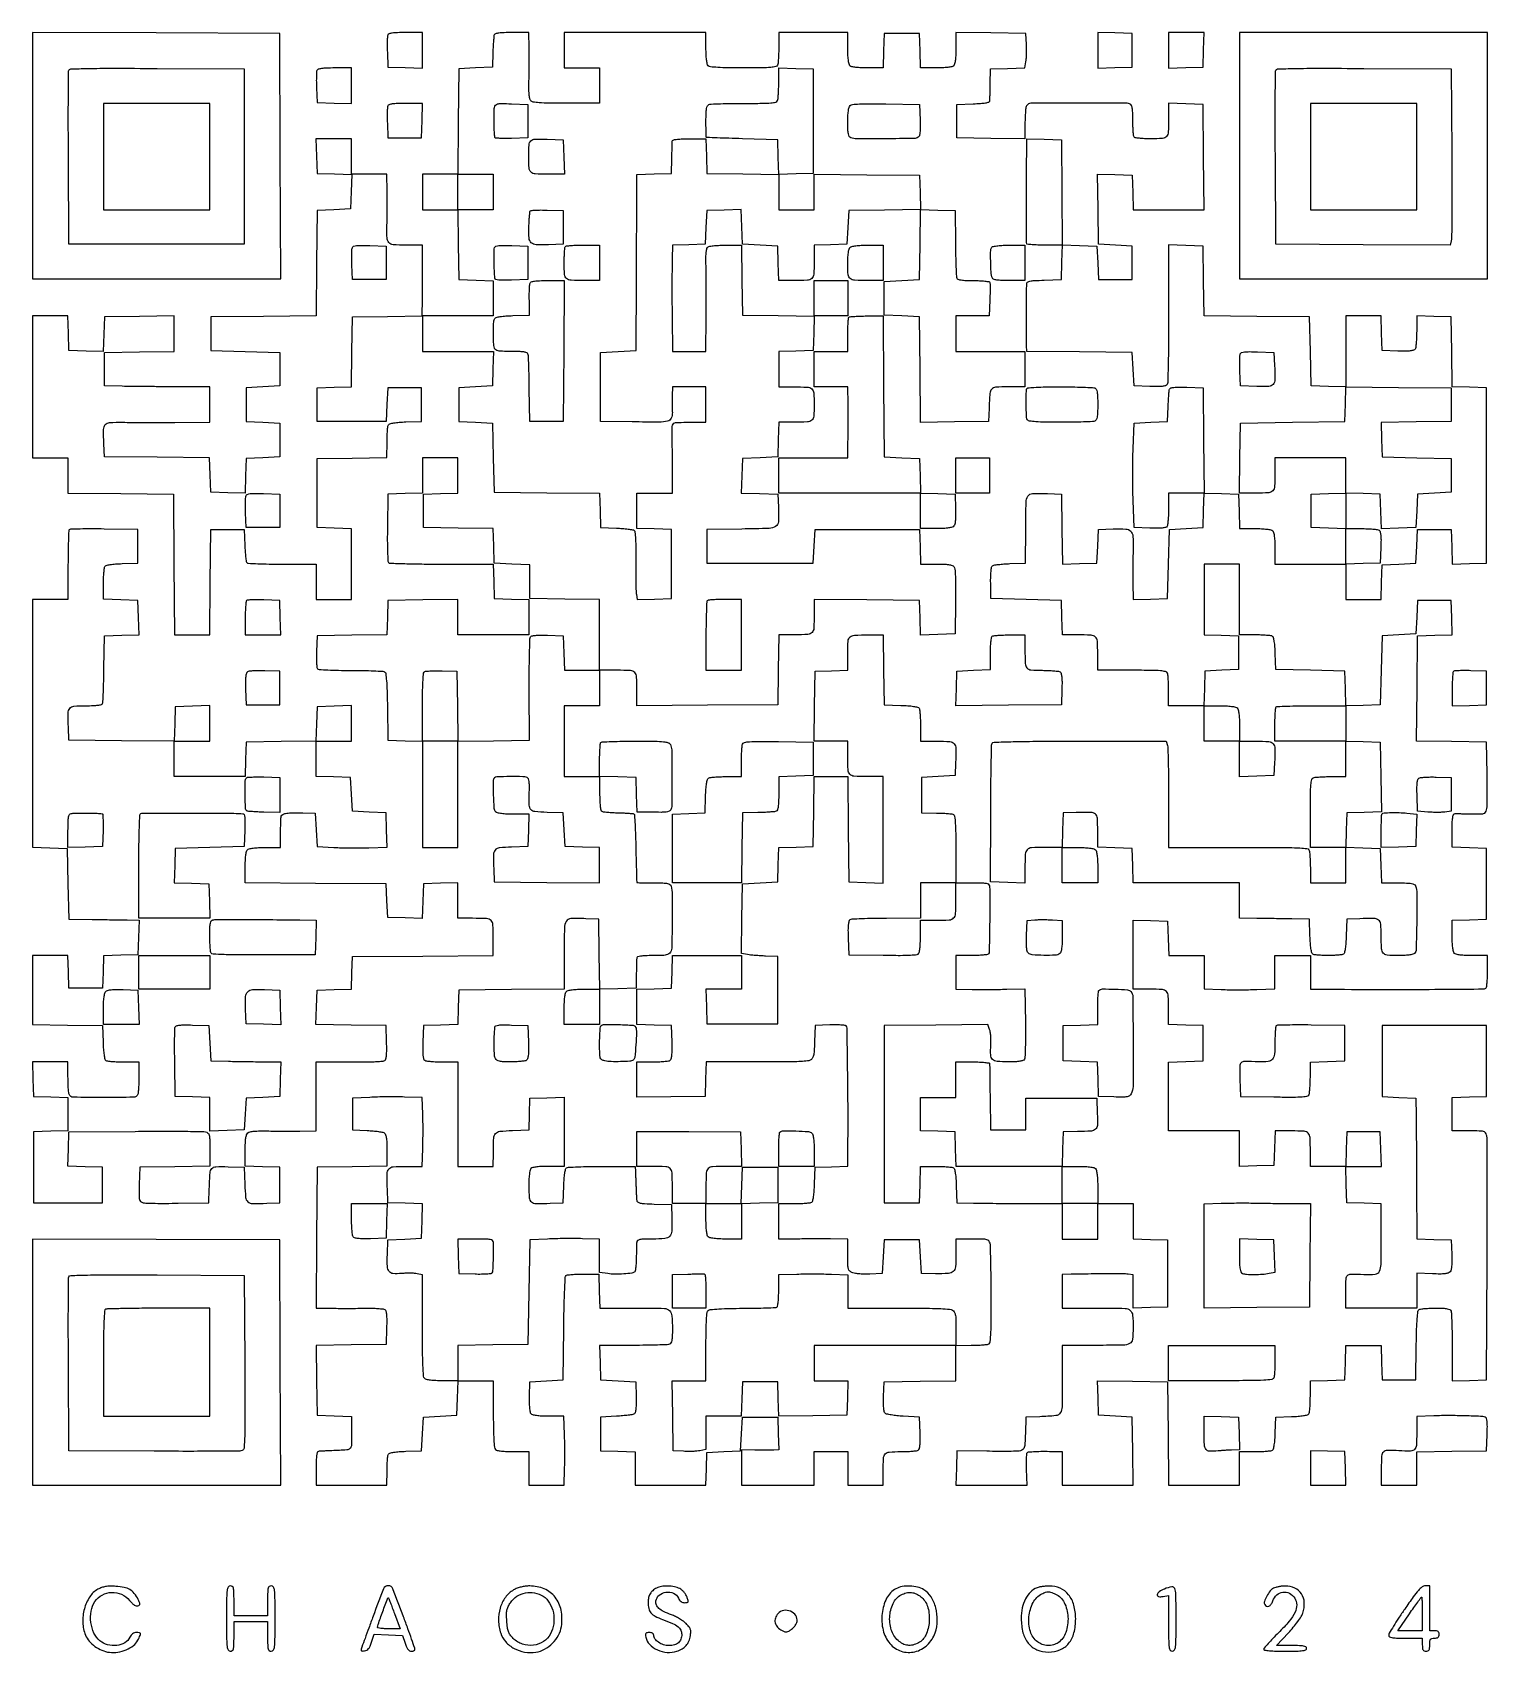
# Model space of a CAD drawing. Extents: x 156 to 936, y 100 to 969.
import ezdxf

# ---------------------------------------------------------------- set-up
doc = ezdxf.new("R2010")
doc.units = 0

msp = doc.modelspace()

# ---------------------------------------------------------------- linework, layer by layer
for points in [[(403.488341, 967.75, 0.062379), (403.299299, 966.905307, 0.004511), (403.092081, 964.517187, 0.006263), (402.905777, 961.655284, 0.004694), (402.769726, 958.5), (402.5, 950.5), (393.5, 950), (384.5, 949.5), (384.234427, 921.25), (383.968853, 893), (374.484427, 893), (365, 893), (365, 883.5), (365, 874), (374.477935, 874), (383.955869, 874), (384.227935, 855.25), (384.5, 836.5), (393.75, 836.212474), (403, 835.924948), (403, 826.462474), (403, 817), (383.941396, 817), (364.882791, 817), (365.005367, 826.25, 0.001626), (365.047817, 830.495144, 0.000916), (365.073144, 835.646875, 0.000914), (365.079677, 840.84609, 0.001497), (365.063971, 845.25), (365, 855), (356.067388, 855, -0.017283), (349.300963, 855.23396, -0.201783), (346.990611, 856.399831, -0.172162), (346.014409, 858.960263, -0.011924), (346.018933, 866.804022, 0.003225), (346.083798, 870.412516, 0.001634), (346.121315, 874.956494, 0.001623), (346.129492, 879.647645, 0.002421), (346.103467, 883.75), (346, 893), (336.5, 893), (327, 893), (327, 902.5), (327, 912), (317.462474, 912), (307.924948, 912), (308.212474, 902.75), (308.5, 893.5), (317.787023, 893.211984), (327.074046, 892.923969), (326.787023, 883.711984), (326.5, 874.5), (317.5, 874), (308.5, 873.5), (308.234453, 845.265547), (307.968906, 817.031094), (279.734453, 816.765547), (251.5, 816.5), (251.5, 807.5), (251.5, 798.5), (270, 798), (288.5, 797.5), (288.5, 788.5), (288.5, 779.5), (279.5, 779), (270.5, 778.5), (270.5, 769.5), (270.5, 760.5), (279.5, 760), (288.5, 759.5), (288.5, 750.5), (288.5, 741.5), (279.5, 741), (270.5, 740.5), (270.211984, 731.212977), (269.923969, 721.925954), (260.711984, 722.212977), (251.5, 722.5), (251.212679, 731.73449), (250.925359, 740.96898), (222.712679, 741.23449), (194.5, 741.5), (194.199088, 748.479083, -0.012422), (194.057933, 756.214198, -0.180078), (195.014264, 758.732474, -0.202597), (197.336868, 759.85941, -0.016297), (204.283591, 759.993956, 0.002135), (209.069511, 759.951091, 0.000654), (216.300492, 759.926657, 0.000654), (224.395517, 759.920484, 0.000716), (232.25, 759.936029), (251, 760), (251, 769.5), (251, 779), (232.25, 779.050092, -0.000813), (224.37474, 779.083937, -0.000731), (216.217187, 779.144193, -0.000733), (208.901349, 779.219655, -0.002315), (204, 779.300092), (194.5, 779.5), (194.5, 788.5), (194.5, 797.5), (213.25, 797.772065), (232, 798.044131), (232, 807.544131), (232, 817.044131), (213.25, 816.772065), (194.5, 816.5), (194.211984, 807.212977), (193.923969, 797.925954), (184.711984, 798.212977), (175.5, 798.5), (175.212474, 807.75), (174.924948, 817), (165.462474, 817), (156, 817), (156, 779), (156, 741), (165.5, 741), (175, 741), (175, 731.515573), (175, 722.031147), (203.25, 721.765573), (231.5, 721.5), (231.762025, 683.75), (232.02405, 646), (241.496452, 646), (250.968853, 646), (251.234427, 674.25), (251.5, 702.5), (260.5, 702.5), (269.5, 702.5), (269.794391, 694.005609, 0.008279), (269.964083, 690.694214, 0.011972), (270.232402, 687.776348, 0.007724), (270.549842, 685.368688, 0.161087), (270.872093, 684.727907, 0.185963), (271.58443, 684.411783, 0.002216), (276.763418, 684.175895, 0.006297), (282.805731, 684.003704, 0.00403), (289.827702, 683.948685), (308, 683.952773), (308, 674.476387), (308, 665), (317.5, 665), (327, 665), (327, 683.962474), (327, 702.924948), (317.75, 703.212474), (308.5, 703.5), (308.5, 722), (308.5, 740.5), (327.25, 740.772065), (346, 741.044131), (346.015313, 749.272065, -0.008601), (346.077074, 752.511485, -0.011606), (346.251296, 755.437316, -0.008757), (346.494401, 757.855412, -0.112587), (346.797157, 758.706033, -0.192561), (347.533237, 759.236162, -0.02067), (349.63313, 759.666992, -0.020911), (352.460658, 760.005667, -0.010674), (356.031844, 760.206033), (364.5, 760.5), (364.5, 769.5), (364.5, 778.5), (355.5, 778.5), (346.5, 778.5), (346, 769.5), (345.5, 760.5), (327, 760.5), (308.5, 760.5), (308.5, 769.5), (308.5, 778.5), (317.728072, 778.787236), (326.956143, 779.074471), (327.228072, 797.787236), (327.5, 816.5), (346.25, 816.772065), (365, 817.044131), (365, 807.522065), (365, 798), (384.037526, 798), (403.075052, 798), (402.787526, 788.75), (402.5, 779.5), (393.5, 779), (384.5, 778.5), (384.5, 769.5), (384.5, 760.5), (393.5, 760), (402.5, 759.5), (403, 741), (403.5, 722.5), (431.712679, 722.23449), (459.925359, 721.96898), (460.212679, 712.73449), (460.5, 703.5), (468.950164, 703.206324, -0.009273), (472.264471, 703.029554, -0.012793), (475.230414, 702.739711, -0.009426), (477.669109, 702.391442, -0.133796), (478.46355, 702.030251, -0.200067), (478.938526, 701.124888, -0.008256), (479.206696, 697.392234, -0.011563), (479.365728, 692.437407, -0.004974), (479.359203, 685.823927, 0.00314), (479.330932, 679.751733, 0.004067), (479.385272, 674.182908, 0.003084), (479.497447, 669.521253, 0.03612), (479.68326, 667.713631), (480.174886, 664.927263), (489.337443, 665.213631), (498.5, 665.5), (498.5, 684), (498.5, 702.5), (489.25, 702.787526), (480, 703.075052), (480, 712.537526), (480, 722), (489.541353, 722), (499.082706, 722), (498.998015, 738.75, -0.000303), (498.968728, 745.330175, -0.000417), (498.950932, 751.240625, -0.000262), (498.942719, 756.212112, -0.005097), (498.956662, 757.75, -0.133837), (499.326827, 759.011827, -0.196342), (500.248773, 759.686296, -0.056931), (502.288937, 759.953252, -0.004093), (508, 760), (517, 760), (517, 769.5), (517, 779), (508, 779), (499, 779), (498.907263, 774.25, 0.004218), (498.883707, 772.125014, 0.002705), (498.890519, 769.65787, 0.002717), (498.923392, 767.241734, 0.005084), (498.98049, 765.287431, -0.11893), (498.355041, 762.159802, -0.230132), (496.423946, 760.584456, -0.059028), (491.893139, 760.065777, -0.003209), (477.5, 760.214823), (460.5, 760.5), (460.5, 779), (460.5, 797.5), (470, 798), (479.5, 798.5), (479.708805, 836.5, 0.000023), (479.791773, 851.724685, 0.000027), (479.868375, 866.043664, 0.000023), (479.931695, 878.107525, 0.000183), (479.958805, 883.712474), (480, 892.924948), (489.25, 893.212474), (498.5, 893.5), (498.694168, 901.5, -0.000294), (498.772609, 904.655326, -0.000394), (498.847699, 907.517187, -0.000272), (498.913894, 909.91804, -0.004132), (498.944168, 910.75, -0.315287), (499.401768, 911.345146, -0.04171), (501.040868, 911.713575, -0.02709), (503.715169, 911.937569, -0.007349), (507.962474, 912), (516.924948, 912), (517.212474, 902.75), (517.5, 893.5), (536.75, 893.228407), (556, 892.956814), (556, 883.478407), (556, 874), (565.5, 874), (575, 874), (575, 883.515573), (575, 893.031147), (603.25, 892.765573), (631.5, 892.5), (631.787238, 883.271723), (632.074477, 874.043446), (612.787238, 873.771723), (593.5, 873.5), (593, 864.5), (592.5, 855.5), (583.75, 855.211067), (575, 854.922134), (575, 846.068056, -0.014857), (574.800131, 839.34305, -0.19548), (573.748514, 837.140867, -0.175092), (571.405473, 836.17083, -0.011464), (563.955738, 836), (556.075052, 836), (555.787526, 845.25), (555.5, 854.5), (546, 855), (536.5, 855.5), (536.211984, 864.787023), (535.923969, 874.074046), (526.711984, 873.787023), (517.5, 873.5), (517, 864.5), (516.5, 855.5), (507.75, 855.211067), (499, 854.922134), (498.900637, 847.711067, -0.000312), (498.857705, 844.730268, -0.000308), (498.81088, 841.737001, -0.000302), (498.766679, 839.115888, -0.001188), (498.734613, 837.5, 0.006276), (498.715498, 835.522363, 0.000447), (498.736302, 830.020313, 0.00063), (498.77525, 823.458753, 0.000475), (498.833975, 816.25), (499, 798), (508, 798), (517, 798), (517.122144, 816.25, 0.001379), (517.152343, 823.924793, 0.001232), (517.142088, 831.893538, 0.001235), (517.097543, 839.053394, 0.003845), (517.018516, 843.876937, -0.007207), (516.974178, 848.467306, -0.026256), (517.140898, 851.375954, -0.040433), (517.500978, 853.242428, -0.18574), (518.146372, 854.111625, -0.108779), (519.077129, 854.449377, -0.010133), (521.519328, 854.721909, -0.012647), (524.477933, 854.916196, -0.009605), (527.727935, 854.984687), (535.955869, 855), (536.227935, 836.25), (536.5, 817.5), (555.787238, 817.228277), (575.074477, 816.956554), (574.787238, 807.728277), (574.5, 798.5), (565.25, 798.212474), (556, 797.924948), (556, 788.462474), (556, 779), (563.918213, 779, -0.011011), (571.358591, 778.836127, -0.16771), (573.720139, 777.902823, -0.201251), (574.787494, 775.774803, -0.016928), (575, 769.5, -0.016886), (574.788072, 763.226554, -0.200859), (573.723091, 761.098366, -0.168061), (571.366652, 760.164374, -0.011089), (563.955738, 760), (556.075052, 760), (555.787526, 750.75), (555.5, 741.5), (546, 741), (536.5, 740.5), (536.212959, 731.286659), (535.925919, 722.073318), (545.712959, 721.786659), (555.5, 721.5), (555.800912, 714.520917, -0.020449), (555.818265, 706.624132, -0.253026), (554.339682, 704.125538, -0.128108), (550.873171, 703.106261, -0.004158), (536.236474, 702.772016), (517.5, 702.5), (517.5, 693.5), (517.5, 684.5), (546, 684.5), (574.5, 684.5), (575, 693.5), (575.5, 702.5), (603.5, 702.5), (631.5, 702.5), (631.787526, 693.25), (632.075052, 684), (640.415081, 684, -0.009578), (644.323126, 683.925129, -0.026582), (647.058801, 683.674218, -0.036695), (648.934228, 683.258832, -0.147748), (649.901678, 682.618471, -0.151969), (650.43581, 681.323087, -0.010742), (650.704806, 677.372241, -0.01151), (650.83508, 671.824314, -0.00406), (650.774123, 663.868471), (650.5, 646.5), (641.288016, 646.212977), (632.076031, 645.925954), (631.788016, 655.212977), (631.5, 664.5), (603.25, 664.765573), (575, 665.031147), (575, 657.097361, -0.011361), (574.829722, 649.604648, -0.174797), (573.859603, 647.254882, -0.195886), (571.655582, 646.200297, -0.014854), (564.915076, 646), (556.044131, 646), (555.772065, 627.25), (555.5, 608.5), (517.75, 608.237975), (480, 607.97595), (480, 615.906187, 0.011732), (479.823514, 623.426594, 0.180947), (478.82057, 625.766438, 0.19092), (476.54943, 626.809485, 0.013308), (469.393011, 627), (460, 627), (460, 645.977935), (460, 664.955869), (441.25, 665.227935), (422.5, 665.5), (422.5, 674.5), (422.5, 683.5), (413, 684), (403.5, 684.5), (403.212764, 693.728072), (402.925529, 702.956143), (384.212764, 703.228072), (365.5, 703.5), (365.5, 712.5), (365.5, 721.5), (374.75, 721.787526), (384, 722.075052), (384, 731.537526), (384, 741), (374.5, 741), (365, 741), (365, 731.537526), (365, 722.075052), (355.75, 721.787526), (346.5, 721.5), (346.226208, 703.573792, 0.004545), (346.183348, 696.640908, 0.007058), (346.285156, 690.661094, 0.002728), (346.471842, 685.561904, 0.188006), (346.811354, 684.788646, 0.190161), (347.613053, 684.440619, 0.001212), (355.533503, 684.192595, 0.004634), (364.645036, 684.013866, 0.002912), (375.297609, 683.965703), (402.924926, 684.001697), (403.212463, 674.750848), (403.5, 665.5), (412.75, 665.212474), (422, 664.924948), (422, 655.462474), (422, 646), (403, 646), (384, 646), (384, 655.522065), (384, 665.044131), (365.25, 664.772065), (346.5, 664.5), (346.212764, 655.271928), (345.925529, 646.043857), (327.212764, 645.771928), (308.5, 645.5), (308.207021, 637.092979, 0.009984), (308.158186, 633.808724, 0.014314), (308.256342, 630.899283, 0.010085), (308.45372, 628.512841, 0.172354), (308.786342, 627.813658, 0.183046), (309.565196, 627.462742, 0.003056), (314.372854, 627.197478, 0.00743), (320.031084, 627.004185, 0.004816), (326.579322, 626.940956, -0.004213), (333.152328, 626.88541, -0.006312), (338.889714, 626.716096, -0.002912), (343.754432, 626.482647, -0.126613), (344.726088, 626.176039, -0.22561), (345.340379, 625.216511, -0.011428), (345.731442, 621.426234, -0.012493), (346.034708, 615.914964, -0.003683), (346.226088, 607.455762), (346.5, 589.5), (355.75, 589.212474), (365, 588.924948), (365, 560.462474), (365, 532), (374.5, 532), (384, 532), (384, 560.478407), (384, 588.956814), (403.15593, 589.228407), (422.311859, 589.5), (422.245902, 616.586561, -0.002583), (422.27449, 627.055893, -0.004031), (422.418363, 636.070865, -0.001223), (422.625009, 643.87683, -0.131923), (422.925625, 644.879659, -0.200903), (423.68095, 645.419685, -0.031204), (425.533511, 645.722035, -0.024603), (428.24198, 645.858101, -0.008955), (432.085653, 645.793098), (440.5, 645.5), (440.787526, 636.25), (441.075052, 627), (450.537526, 627), (460, 627), (460, 617.5), (460, 608), (450.5, 608), (441, 608), (441, 589), (441, 570), (450.5, 570), (460, 570), (460, 561.059017, 0.009631), (460.072274, 557.307076, 0.019158), (460.300385, 554.343982, 0.01754), (460.63611, 552.125919, 0.211033), (461.113676, 551.429744, 0.107766), (461.90191, 551.151919, 0.007894), (464.19847, 550.902045, 0.010717), (466.973256, 550.704268, 0.007907), (470.051216, 550.599854, -0.006644), (473.090459, 550.504435, -0.009916), (475.743614, 550.333054, -0.005382), (477.958618, 550.121769, -0.171537), (478.442891, 549.890442, -0.184131), (478.679897, 549.361448, -0.001224), (478.960382, 544.227977, -0.004603), (479.21425, 538.318298, -0.002898), (479.407212, 531.411316, 0.000484), (479.566299, 524.526128, 0.00079), (479.716076, 518.688011, 0.000073), (479.859251, 513.459347, 0.086855), (479.901861, 513.25, 0.300008), (480.046544, 513.148059, 0.000798), (482.595127, 513.073437, 0.004298), (485.500715, 513.017991, 0.002621), (488.932612, 513, -0.005844), (493.919546, 512.941711, -0.040212), (496.355546, 512.688049, -0.098635), (497.668939, 512.162288, -0.185708), (498.328746, 511.25, -0.063685), (498.922698, 506.767121, -0.003716), (498.882594, 492.949099, -0.002337), (498.667623, 478.626445, -0.118478), (497.963779, 475.93232, -0.125332), (497.033546, 474.915101, -0.095283), (495.631359, 474.337612, -0.043471), (493.239566, 474.064249, -0.006728), (488.464816, 474, 0.008033), (484.489387, 473.93613, 0.02818), (481.939559, 473.709945, 0.042871), (480.360383, 473.339343, 0.301088), (479.893773, 472.75, 0.013096), (479.845531, 471.927537, 0.000959), (479.776516, 469.664062, 0.001337), (479.706589, 466.96373, 0.001012), (479.643773, 464), (479.5, 456.5), (469.772197, 456.214056), (460.044395, 455.928112), (459.772197, 474.714056), (459.5, 493.5), (452.520917, 493.800912, 0.01985), (444.572376, 493.827903, 0.254392), (442.098036, 492.3631, 0.131014), (441.122613, 488.939045, 0.004245), (441, 474.496521), (441, 456.031147), (412.75, 455.765573), (384.5, 455.5), (384.212964, 446.287036), (383.925929, 437.074071), (374.712964, 436.787036), (365.5, 436.5), (365.208654, 427.58457, 0.007874), (365.136581, 423.325344, 0.025891), (365.278743, 420.518036, 0.03736), (365.608404, 418.675579, 0.190691), (366.208654, 417.849883, 0.110447), (367.10652, 417.526866, 0.009524), (369.544105, 417.266784, 0.01219), (372.496014, 417.080961, 0.009158), (375.75, 417.015313), (384, 417), (384, 389), (384, 361), (393.5, 361), (403, 361), (403.013655, 368.25, -0.011255), (403.204576, 376.075683, -0.166434), (404.200773, 378.593605, -0.194228), (406.475245, 379.779249, -0.01628), (413.226196, 380.213893), (422.238015, 380.5), (422.369007, 389), (422.5, 397.5), (431.75, 397.787526), (441, 398.075052), (441, 379.537526), (441, 361), (432.7, 361, 0.011084), (429.171507, 360.92177, 0.020332), (426.306878, 360.677711, 0.021091), (424.139671, 360.310542, 0.144849), (423.2, 359.8, 0.144765), (422.689713, 358.86117, 0.021112), (422.322455, 356.697258, 0.020356), (422.078287, 353.838136, 0.011122), (422, 350.319052, 0.019851), (422.245842, 344.129415, 0.208391), (423.41302, 341.942745, 0.16774), (425.947407, 341.054179, 0.01198), (433.520917, 341.199088), (440.5, 341.5), (440.792098, 350.467001, -0.009786), (440.991711, 354.292364, -0.020298), (441.326695, 357.262875, -0.020215), (441.75425, 359.447011, -0.195149), (442.292098, 360.201688, -0.129255), (443.258788, 360.510353, -0.002676), (448.359241, 360.748365, -0.006075), (454.360319, 360.923221, -0.004029), (461.25, 360.984687), (479, 361), (479.150509, 358.25, -0.002283), (479.221867, 356.82714, -0.000713), (479.316114, 354.692187, -0.000713), (479.414579, 352.30739, -0.000787), (479.502918, 350, 0.001391), (479.591042, 347.768739, 0.00154), (479.688864, 345.612586, 0.001427), (479.783276, 343.772815, 0.007962), (479.852408, 342.787526, 0.221413), (480.37016, 341.88695, 0.101229), (481.641756, 341.332063, 0.039105), (484.120251, 341.004194, 0.005569), (489.25, 340.787526), (498.5, 340.5), (498.7363, 333.158659, -0.019332), (498.691704, 326.279559, -0.17652), (497.559177, 323.559894, -0.186738), (494.975556, 322.287719, -0.022085), (488.464816, 322, 0.005763), (483.678699, 321.944835, 0.044524), (481.455376, 321.694687, 0.123786), (480.344373, 321.161642, 0.204543), (479.877143, 320.25, 0.008838), (479.822244, 319.203559, 0.001261), (479.753027, 317.055868, 0.001434), (479.684826, 314.514369, 0.001223), (479.627143, 311.833805, -0.009236), (479.529377, 309.230824, -0.013198), (479.339132, 306.92745, -0.009086), (479.09755, 305.035051, -0.161355), (478.825222, 304.49236, -0.166175), (477.298973, 303.743, -0.014251), (472.905703, 303.308565, -0.019914), (468.203714, 303.166316, -0.034832), (464.32161, 303.47448), (460, 304.122546), (460, 312.992653), (460, 321.86276), (450.75, 322.18138, 0.007), (446.521873, 322.267784, 0.004027), (441.426563, 322.25953, 0.004022), (436.307538, 322.168824, 0.006705), (432, 322), (422.5, 321.5), (422, 293.5), (421.5, 265.5), (402.75, 265.227935), (384, 264.955869), (384, 255.477935), (384, 246), (375.7, 246, -0.011084), (372.171507, 246.07823, -0.020332), (369.306878, 246.322289, -0.021091), (367.139671, 246.689458, -0.144849), (366.2, 247.2, -0.181289), (365.589628, 248.542506, -0.006459), (365.272042, 254.298905, -0.008271), (365.059417, 262.584349, -0.002279), (365, 275.620545), (365, 302.841089), (362.25, 303.414616, 0.036675), (360.816296, 303.605395, 0.011457), (358.64716, 303.683643, 0.011383), (356.212817, 303.660223, 0.012337), (353.846714, 303.525075, -0.037956), (349.218252, 303.497979, -0.216954), (347.11217, 304.64118, -0.154789), (346.188624, 307.259791, -0.017341), (346.206229, 313.655204), (346.5, 321.5), (355.5, 322), (364.5, 322.5), (364.787023, 331.711984), (365.074046, 340.923969), (355.787023, 341.211984), (346.5, 341.5), (346.201382, 348.988223, -0.01111), (346.059645, 357.023257, -0.170938), (346.977496, 359.591933, -0.207702), (349.234625, 360.765373, -0.017463), (355.950432, 361), (364.86276, 361), (365.18138, 370.52093, 0.004904), (365.282886, 374.812977, 0.003026), (365.322208, 379.862784, 0.003034), (365.300584, 384.854697, 0.005439), (365.213371, 388.95317), (364.926742, 397.86448), (355.452163, 398.18224, 0.006767), (351.155254, 398.268157, 0.004049), (346.046846, 398.259783, 0.004053), (340.960892, 398.169014, 0.007029), (336.738792, 398), (327.5, 397.5), (327.5, 389), (327.5, 380.5), (335.452616, 380.204288, -0.011934), (338.592986, 380.012379, -0.0156), (341.450258, 379.679152, -0.013166), (343.789339, 379.268892, -0.123819), (344.702616, 378.831844, -0.156497), (345.288032, 377.913663, -0.030117), (345.678965, 375.953999, -0.024212), (345.924697, 373.177532, -0.009965), (346, 369.399621), (346, 361.044131), (327.25, 360.772065), (308.5, 360.5), (308.237975, 322.75), (307.97595, 285), (316.737975, 284.877856, 0.00254), (320.743066, 284.842375, 0.00146), (325.569905, 284.838237, 0.001459), (330.419344, 284.862392, 0.002436), (334.5, 284.914506, -0.009201), (338.041398, 284.911813, -0.012489), (341.235583, 284.770733, -0.009454), (343.871408, 284.538117, -0.12225), (344.791346, 284.20208, -0.184206), (345.390058, 283.350816, -0.036716), (345.719975, 281.487313, -0.025673), (345.862563, 278.665782, -0.007957), (345.791346, 274.41543), (345.5, 265.5), (326.728016, 265.227854), (307.956032, 264.955708), (308.228016, 246.227854), (308.5, 227.5), (317.75, 227.212474), (327, 226.924948), (327, 217.962474, -0.007435), (326.899244, 211.186902, -0.204846), (326.167663, 209.60776, -0.170214), (324.477312, 208.901729, -0.004805), (316.5, 208.511733, 0.00136), (314.110966, 208.411432, 0.001703), (311.895312, 208.304809, 0.001368), (310.036514, 208.203912, 0.013266), (309.25, 208.13809, 0.300613), (308.65637, 207.644076, 0.039207), (308.288558, 205.95426, 0.026528), (308.063365, 203.244119, 0.007465), (308, 199), (308, 190), (327, 190), (346, 190), (346.015313, 197.75, -0.009121), (346.07711, 200.806269, -0.012155), (346.251296, 203.57771, -0.009471), (346.494844, 205.866303, -0.110752), (346.797157, 206.706033, -0.192561), (347.533237, 207.236162, -0.02067), (349.63313, 207.666992, -0.020911), (352.460658, 208.005667, -0.010674), (356.031844, 208.206033), (364.5, 208.5), (365, 217.5), (365.5, 226.5), (374.5, 227), (383.5, 227.5), (383.787526, 236.75), (384.075052, 246), (393.537526, 246), (403, 246), (403, 228.2, 0.003861), (403.063952, 219.919232, 0.011908), (403.283708, 214.324625, 0.011288), (403.619714, 210.411132, 0.17093), (404.2, 209.2, 0.144849), (405.139671, 208.689458, 0.021091), (407.306878, 208.322289, 0.020332), (410.171507, 208.07823, 0.011084), (413.7, 208), (422, 208), (422, 199), (422, 190), (431.461067, 190), (440.922134, 190), (441.211067, 198.75, 0.005602), (441.299424, 202.801474, 0.003022), (441.32218, 207.79375, 0.003009), (441.28401, 212.880934, 0.00473), (441.183587, 217.25), (440.867173, 227), (432.556031, 227, -0.010193), (428.873598, 227.075076, -0.023227), (426.104138, 227.31723, -0.027156), (424.121329, 227.694374, -0.166805), (423.259849, 228.25, -0.131405), (422.878779, 229.136233, -0.012685), (422.597239, 231.482813, -0.015432), (422.416183, 234.344823, -0.011598), (422.387404, 237.5), (422.5, 245.5), (431.5, 246), (440.5, 246.5), (440.766466, 273.966466, -0.003055), (440.93695, 284.748526, -0.005162), (441.228301, 293.781078, -0.00157), (441.580595, 301.482959, -0.186247), (441.976585, 302.376585, -0.163309), (442.717622, 302.745245, -0.011197), (445.078193, 303.019079, -0.015047), (447.965753, 303.201242, -0.010688), (451.210119, 303.238668), (459.5, 303.157097), (459.787526, 294.078548), (460.075052, 285), (469.287526, 284.906082, 0.002281), (473.478571, 284.882476, 0.001343), (478.488258, 284.890566, 0.001343), (483.494142, 284.92554, 0.002296), (487.672502, 284.985146, -0.019756), (494.730749, 284.839368, -0.183151), (497.466604, 283.609579, -0.179561), (498.728839, 280.862623, -0.01885), (499, 273.67273, -0.008811), (498.932455, 269.840123, -0.039623), (498.676637, 267.614674, -0.076411), (498.199137, 266.290876, -0.178274), (497.418213, 265.606989, -0.081739), (496.239742, 265.364059, -0.00228), (491.026577, 265.178303, -0.004617), (484.875559, 265.044038, -0.003148), (477.880687, 265), (459.924948, 265), (460.212474, 255.75), (460.5, 246.5), (469.98614, 246), (479.47228, 245.5), (479.597788, 237.223511, -0.010402), (479.578109, 233.734177, -0.020676), (479.390879, 230.976466, -0.020072), (479.082168, 228.923788, -0.203859), (478.611648, 228.223511, -0.106063), (477.80893, 227.916191, -0.006921), (475.329672, 227.565656, -0.009812), (472.336908, 227.244233, -0.007153), (469, 227), (460.5, 226.5), (460.5, 217.5), (460.5, 208.5), (469.75, 208.212474), (479, 207.924948), (479, 198.962474), (479, 190), (497.961067, 190), (516.922134, 190), (517.211067, 198.75), (517.5, 207.5), (526.5, 208), (535.5, 208.5), (536, 217.5), (536.5, 226.5), (546, 226.5), (555.5, 226.5), (555.788933, 217.75), (556.077866, 209), (553.288933, 208.844005, -0.011673), (551.759812, 208.794244, -0.002714), (549.189562, 208.784587, -0.002799), (546.230203, 208.806102, -0.00274), (543.25, 208.860787), (536, 209.033563), (536, 199.516782), (536, 190), (555.5, 190), (575, 190), (575, 199), (575, 208), (584, 208), (593, 208), (593, 199), (593, 190), (602.5, 190), (612, 190), (612, 197.418213, -0.012045), (612.169488, 204.452803, -0.170409), (613.103321, 206.752319, -0.196932), (615.216333, 207.795471, -0.016954), (621.356989, 208.015313, 0.009288), (624.570103, 208.081049, 0.012325), (627.487838, 208.267102, 0.009701), (629.896861, 208.527636, 0.10999), (630.793098, 208.850966, 0.187221), (631.389362, 209.659703, 0.039341), (631.721251, 211.4185, 0.027159), (631.864234, 214.085459, 0.008519), (631.793098, 218.085653), (631.5, 226.5), (622.795583, 227, -0.010967), (619.381989, 227.271312, -0.015042), (616.327771, 227.674739, -0.01172), (613.836594, 228.140547, -0.145803), (613.000726, 228.594857, -0.155444), (612.558498, 229.454858, -0.019595), (612.289631, 231.55462, -0.019943), (612.157432, 234.29015, -0.011423), (612.205143, 237.594857), (612.5, 245.5), (631.75, 245.771593), (651, 246.043186), (651, 255.521593), (651, 265), (659.25, 265.015313, 0.00897), (662.502002, 265.079699, 0.011995), (665.447763, 265.261758, 0.009266), (667.880846, 265.51632, 0.11116), (668.76366, 265.832772, 0.235544), (669.42973, 266.937573, 0.008992), (669.735303, 271.867848, 0.009864), (669.915842, 279.330122, 0.002205), (669.916512, 292.067459, 0.001836), (669.836961, 301.975719, 0.002692), (669.688071, 310.690129, 0.001282), (669.50252, 318.100937, 0.048998), (669.294444, 319.75, 0.122755), (668.661158, 321.003778, 0.157256), (667.56287, 321.672363, 0.054025), (665.405623, 321.947659, 0.004746), (659.891592, 322), (651, 322), (651, 313.535184, -0.019469), (650.747846, 307.061981, -0.189546), (649.571436, 304.642181, -0.174407), (647.011008, 303.564796, -0.015985), (640, 303.41764), (632.5, 303.5), (632, 312.5), (631.5, 321.5), (622, 321.5), (612.5, 321.5), (612, 312.5), (611.5, 303.5), (604.924793, 303.208295, -0.015369), (602.211291, 303.171387, -0.015279), (599.495333, 303.301008, -0.015308), (597.131925, 303.559308, -0.056021), (595.674793, 303.933544, -0.076054), (594.121267, 304.813028, -0.158952), (593.358266, 305.956103, -0.063338), (593.055532, 308.003426, -0.005074), (593, 313.475249), (593, 322), (583.75, 322.063971, 0.001589), (579.539122, 322.079713, 0.000932), (574.5, 322.073144, 0.000932), (569.460881, 322.047787, 0.001589), (565.25, 322.005367), (556, 321.882791), (556, 331.441396), (556, 341), (564.25, 341.015313, 0.008591), (567.498009, 341.077158, 0.011595), (570.431384, 341.251635, 0.008743), (572.855762, 341.495093, 0.112618), (573.707902, 341.798312, 0.195149), (574.24575, 342.552989, 0.020215), (574.673305, 344.737125, 0.020298), (575.008289, 347.707636, 0.009786), (575.207902, 351.532999), (575.5, 360.5), (584.25, 360.788933), (593, 361.077866), (593.081782, 369.788933, 0.003151), (593.147818, 391.187777, 0.002854), (592.950441, 413.304034, 0.000361), (592.615828, 435.094187, 0.194737), (592.108622, 436.291378, 0.173914), (591.465163, 436.595104, 0.009713), (589.222661, 436.768589, 0.014027), (586.491795, 436.849807, 0.009741), (583.405143, 436.794857), (575.5, 436.5), (575.211278, 427.76446, -0.006717), (574.982155, 422.837825, -0.042881), (574.619535, 420.365203, -0.092602), (573.978095, 418.913279, -0.120255), (572.898558, 417.94571, -0.097176), (571.456775, 417.50342, -0.010071), (567.902961, 417.205027, -0.011564), (563.430998, 417.023813, -0.007219), (558.18728, 417.008414, 0.001455), (552.307766, 417.058921, 0.000781), (545.051974, 417.088799, 0.000778), (537.65148, 417.096205, 0.001219), (531.287526, 417.077164), (517.075052, 417), (516.787526, 407.75), (516.5, 398.5), (498.25, 398.267027), (480, 398.034054), (480, 407.517027), (480, 417), (488.25, 417.015313, 0.009158), (491.503986, 417.080961, 0.01219), (494.455895, 417.266784, 0.009524), (496.89348, 417.526866, 0.110447), (497.791346, 417.849883, 0.190691), (498.391596, 418.675579, 0.03736), (498.721257, 420.518036, 0.025891), (498.863419, 423.325344, 0.007874), (498.791346, 427.58457), (498.5, 436.5), (489.25, 436.787526), (480, 437.075052), (480, 446.5), (480, 455.924948), (489.25, 456.212474), (498.5, 456.5), (498.788933, 465.25), (499.077866, 474), (517.538933, 474), (536, 474), (536, 465), (536, 456), (526.462474, 456), (516.924948, 456), (517.212474, 446.75), (517.5, 437.5), (536.5, 437.5), (555.5, 437.5), (555.5, 455.5), (555.5, 473.5), (549, 473.745913, -0.005767), (546.271479, 473.880673, -0.005186), (543.448259, 474.082182, -0.005203), (540.91973, 474.315548, -0.016288), (539.228116, 474.545332), (535.956233, 475.098837), (536.228116, 493.799418), (536.5, 512.5), (546, 513), (555.5, 513.5), (555.787036, 522.712964), (556.074071, 531.925929), (565.287036, 532.212964), (574.5, 532.5), (574.772065, 551.25), (575.044131, 570), (584.006492, 570), (592.968853, 570), (593.234427, 541.75), (593.5, 513.5), (602.75, 513.212474), (612, 512.924948), (612, 541.462474), (612, 570), (603.106989, 570, -0.014768), (596.349521, 570.199638, -0.195511), (594.14255, 571.252746, -0.175208), (593.170753, 573.599988, -0.01141), (593, 581.081787), (593, 589), (583.977935, 589), (574.955869, 589), (575.227935, 607.75), (575.5, 626.5), (584.25, 626.788933), (593, 627.077866), (593, 635.931944, -0.014872), (593.200091, 642.657556, -0.195645), (594.252683, 644.859638, -0.174947), (596.597784, 645.829388, -0.011431), (604.059722, 646), (611.955869, 646), (612.227935, 627.25), (612.5, 608.5), (621.467001, 608.207902, -0.009786), (625.292364, 608.008289, -0.020298), (628.262875, 607.673305, -0.020215), (630.447011, 607.24575, -0.195149), (631.201688, 606.707902, -0.112618), (631.504907, 605.855762, -0.008743), (631.748365, 603.431384, -0.011595), (631.922842, 600.498009, -0.008591), (631.984687, 597.25), (632, 589), (640.980948, 589, -0.01682), (647.732324, 588.772817, -0.202101), (650.009281, 587.627338, -0.176722), (650.941866, 585.11956, -0.012322), (650.800912, 577.479083), (650.5, 570.5), (641.5, 570), (632.5, 569.5), (632.5, 560), (632.5, 550.5), (640.500655, 550.463121, -0.008592), (643.653328, 550.394407, -0.011517), (646.506814, 550.217242, -0.00879), (648.865818, 549.974308, -0.10877), (649.712193, 549.677875, -0.230295), (650.315144, 548.725752, -0.011803), (650.645812, 544.987342, -0.012589), (650.862168, 539.504604, -0.003566), (650.923077, 530.964754), (650.923077, 513), (641.461538, 513), (632, 513), (632, 503.5), (632, 494), (613.75, 493.984687, 0.004181), (606.662785, 493.91947, 0.006279), (600.481605, 493.733216, 0.002855), (595.237055, 493.479228, 0.128512), (594.208654, 493.150117, 0.190691), (593.608404, 492.324421, 0.03736), (593.278743, 490.481964, 0.025891), (593.136581, 487.674656, 0.007874), (593.208654, 483.41543), (593.5, 474.5), (611.926619, 474.226758, 0.003139), (621.125155, 474.14811, 0.013555), (626.589823, 474.283854, 0.01557), (630.126519, 474.578359, 0.226527), (631.161306, 475.226758, 0.110913), (631.48003, 476.114795, 0.009356), (631.736503, 478.549423, 0.012063), (631.919865, 481.497312, 0.009035), (631.984687, 484.75), (632, 493), (639.918213, 493, 0.011759), (647.429085, 493.176663, 0.18106), (649.767356, 494.179831, 0.19079), (650.809647, 496.45107, 0.013298), (651, 503.606989), (651, 513), (660, 513, -0.004113), (665.706305, 512.953054, -0.056795), (667.751745, 512.685801, -0.194616), (668.680751, 512.011552, -0.133633), (669.061152, 510.75, -0.007614), (669.171506, 501.510871, -0.003289), (669.050117, 489.203712, -0.000608), (668.8193, 476.133709, -0.134477), (668.47259, 474.95565, -0.22069), (667.898205, 474.577023, -0.010743), (665.575923, 474.280722, -0.015785), (662.718279, 474.069297, -0.010571), (659.440983, 474), (651, 474), (651, 465), (651, 456), (659.75, 455.881396, 0.003042), (663.798428, 455.85115, 0.001646), (668.780722, 455.860634, 0.001639), (673.853695, 455.903615, 0.002586), (678.205648, 455.977268), (687.911296, 456.191745), (688.205648, 438.019862, -0.004219), (688.260473, 430.953249, -0.006276), (688.178625, 424.767673, -0.00301), (688.01199, 419.52968, -0.119025), (687.70031, 418.42399, -0.177396), (686.909795, 417.747313, -0.048753), (685.300459, 417.320235, -0.031193), (682.808214, 417.071179, -0.009309), (678.985494, 417, -0.020489), (673.029135, 417.24418, -0.174977), (670.637713, 418.336283, -0.192318), (669.616563, 420.647951, -0.025571), (669.699142, 426.092265, 0.018731), (669.766563, 428.429419, 0.017322), (669.662775, 430.827168, 0.017615), (669.421095, 432.954463, 0.053794), (669.053944, 434.358116), (668.037448, 437.031703), (640.268724, 436.765852), (612.5, 436.5), (612.5, 389), (612.5, 341.5), (622, 341.5), (631.5, 341.5), (631.786212, 351.25), (632.072424, 361), (640.286212, 360.984687, -0.008629), (643.520344, 360.92284, -0.011635), (646.442021, 360.748365, -0.008794), (648.856556, 360.504875, -0.112486), (649.707902, 360.201688, -0.195149), (650.24575, 359.447011, -0.020215), (650.673305, 357.262875, -0.020298), (651.008289, 354.292364, -0.009786), (651.207902, 350.467001), (651.5, 341.5), (660.5, 341.301866, 0.00255), (665.224472, 341.221965, 0.00074), (672.510938, 341.146698, 0.000744), (680.719954, 341.086266, 0.000795), (688.75, 341.051866), (708, 341), (708, 331.5), (708, 322), (717.5, 322), (727, 322), (727, 331.5), (727, 341), (736.5, 341), (746, 341), (746, 331.537526), (746, 322.075052), (755.25, 321.787526), (764.5, 321.5), (764.5, 303.5), (764.5, 285.5), (755.25, 285.212474), (746, 284.924948), (746, 293.848975), (746, 302.773001), (743.25, 303.153287, 0.031661), (740.518653, 303.356088, 0.003179), (733.979502, 303.385228, 0.00325), (725.032984, 303.310064, 0.00129), (712.75, 303.09531), (708, 303), (708, 294), (708, 285), (716.75, 284.906082, 0.002418), (720.762235, 284.882421, 0.001368), (725.62411, 284.890566, 0.001366), (730.526104, 284.925579, 0.002246), (734.672502, 284.985146, -0.018785), (741.663365, 284.854338, -0.172549), (744.418594, 283.695911, -0.187123), (745.705564, 281.105428, -0.022785), (746, 274.647529, -0.027758), (745.639958, 268.167132, -0.256016), (744.079378, 265.945033, -0.111012), (740.595536, 265.106701, -0.003756), (726.393011, 265), (708, 265), (708, 246.519052, -0.003808), (707.889657, 232.030744, -0.133381), (706.959562, 228.801452, -0.237188), (704.559671, 227.29884, -0.014978), (696, 226.75303), (688.5, 226.5), (688.211203, 217.759315, -0.005353), (687.979706, 212.469454, -0.052589), (687.625607, 210.268568, -0.142221), (686.928447, 209.124167, -0.124435), (685.691107, 208.458609, -0.054818), (684.162642, 208.248857, -0.003154), (679.421155, 208.151427, -0.004775), (673.763587, 208.124901, -0.003489), (667.479904, 208.199294), (651.5, 208.5), (651.212474, 199.25), (650.924948, 190), (670.01386, 190), (689.102772, 190), (688.914766, 198.530047, -0.004324), (688.870632, 201.826402, -0.006762), (688.895557, 204.6634, -0.00245), (688.961611, 207.090416, -0.195895), (689.11338, 207.431184, -0.172412), (689.974458, 207.819273, -0.006915), (693.451385, 208.056563, -0.011603), (697.60274, 208.18574, -0.008295), (702.25, 208.145367), (708, 208), (708, 199), (708, 190), (727.009843, 190), (746.019687, 190), (745.759843, 208.25), (745.5, 226.5), (736.5, 227), (727.5, 227.5), (727.21218, 236.772204), (726.924361, 246.044409), (745.71218, 245.772204), (764.5, 245.5), (764.765819, 217.75), (765.031637, 190), (784.015819, 190), (803, 190), (803, 199), (803, 208), (811.25, 208.015313, 0.008579), (814.497876, 208.077072, 0.011582), (817.430835, 208.251296, 0.008725), (819.854929, 208.494381, 0.112667), (820.706033, 208.797157, 0.192561), (821.236162, 209.533237, 0.02067), (821.666992, 211.63313, 0.020911), (822.005667, 214.460658, 0.010674), (822.206033, 218.031844), (822.5, 226.5), (830.968156, 226.793967, 0.010674), (834.539342, 226.994333, 0.020911), (837.36687, 227.333008, 0.02067), (839.466763, 227.763838, 0.192561), (840.202843, 228.293967, 0.112531), (840.505585, 229.144249, 0.008778), (840.748704, 231.558142, 0.011623), (840.922925, 234.478979, 0.008617), (840.984687, 237.712474), (841, 245.924948), (850.25, 246.212474), (859.5, 246.5), (859.787526, 255.75), (860.075052, 265), (869.5, 265), (878.924948, 265), (879.212474, 255.75), (879.5, 246.5), (888.5, 246.5), (897.5, 246.5), (897.773353, 264.955416, -0.003561), (897.964479, 273.668275, -0.012194), (898.267063, 279.324934, -0.01105), (898.657029, 283.214502, -0.224357), (899.273353, 284.190103, -0.109744), (900.121622, 284.497199, -0.009848), (902.384807, 284.744962, -0.01244), (905.126261, 284.921941, -0.009397), (908.143011, 284.984687, -0.008442), (912.089976, 284.925952, -0.038989), (914.35885, 284.676047, -0.076097), (915.70187, 284.201663, -0.180148), (916.393011, 283.418213, -0.081739), (916.635941, 282.239742, -0.00228), (916.821697, 277.026577, -0.004617), (916.955962, 270.875559, -0.003148), (917, 263.880687), (917, 245.924948), (926.25, 246.212474), (935.5, 246.5), (935.775965, 311, 0.000804), (935.842421, 335.887072, 0.001273), (935.810766, 357.214063, 0.000271), (935.725021, 375.961991, 0.0582), (935.506913, 377.75, 0.122617), (934.85145, 379.003915, 0.154504), (933.732859, 379.672196, 0.053326), (931.548599, 379.947537, 0.004711), (925.980948, 380), (917, 380), (917, 388.962474), (917, 397.924948), (926.25, 398.212474), (935.5, 398.5), (935.5, 417.5), (935.5, 436.5), (907.5, 436.5), (879.5, 436.5), (879.5, 417.5), (879.5, 398.5), (888.5, 398), (897.5, 397.5), (897.670976, 388, -0.002374), (897.742092, 382.632423, -0.000468), (897.814941, 373.003211, -0.000496), (897.878173, 361.785333, -0.000461), (897.920976, 350.287526), (898, 322.075052), (907.25, 321.787526), (916.5, 321.5), (916.793771, 313.655204, -0.011559), (916.84217, 310.273852, -0.021189), (916.701223, 307.522092, -0.023197), (916.407018, 305.433375, -0.127282), (915.926516, 304.411457, -0.146513), (914.938809, 303.75425, -0.046044), (913.181635, 303.390478, -0.029245), (910.511406, 303.247105, -0.008463), (906.382745, 303.33695), (898, 303.661394), (898, 294.330697), (898, 285), (879, 285), (860, 285), (860, 294, -0.009036), (860.121822, 300.740614, -0.198521), (860.922758, 302.495865, -0.191866), (862.739711, 303.20402, -0.008357), (869.684577, 303.035926, 0.033542), (875.792074, 303.195655, 0.26383), (878.032459, 304.758538, 0.10785), (878.886598, 308.391551, 0.00401), (879, 322.529862), (879, 340.924948), (869.75, 341.212474), (860.5, 341.5), (860.213788, 351.25), (859.927576, 361), (869.501314, 361), (879.075052, 361), (878.787526, 370.25), (878.5, 379.5), (869.5, 379.5), (860.5, 379.5), (860.212474, 370.25), (859.924948, 361), (850.462474, 361), (841, 361), (841, 368.918213, 0.011384), (840.829682, 376.397656, 0.174757), (839.860252, 378.745668, 0.195866), (837.658129, 379.79962, 0.014889), (830.930537, 380), (822.075052, 380), (821.787526, 370.75), (821.5, 361.5), (812.25, 361.212474), (803, 360.924948), (803, 370.462474), (803, 380), (784, 380), (765, 380), (765, 398.462474), (765, 416.924948), (774.25, 417.212474), (783.5, 417.5), (783.5, 427), (783.5, 436.5), (774.25, 436.787526), (765, 437.075052), (765, 444.955738, 0.011491), (764.828717, 452.407908, 0.175559), (763.856224, 454.750156, 0.19511), (761.649006, 455.800898, 0.014732), (754.893011, 456), (746, 456), (746, 474.537526), (746, 493.075052), (755.25, 492.787526), (764.5, 492.5), (764.787526, 483.25), (765.075052, 474), (774.537526, 474), (784, 474), (784, 465.070969), (784, 456.141938), (793.25, 455.820969, 0.005736), (797.495207, 455.722408, 0.003234), (802.646875, 455.695249, 0.003227), (807.846037, 455.735031, 0.005283), (812.25, 455.843707), (822, 456.187415), (822, 465.093707), (822, 474), (831.5, 474), (841, 474), (841, 465), (841, 456), (859.25, 455.928817, 0.000969), (889.763715, 455.868909, 0.002001), (913.612253, 455.96374, 0.000352), (933.68635, 456.138065, 0.136892), (935.054486, 456.533674, 0.221152), (935.429207, 457.103225, 0.010562), (935.722255, 459.425917, 0.015638), (935.931444, 462.282156, 0.010459), (936, 465.559017), (936, 474), (927.7, 474, -0.011084), (924.171507, 474.07823, -0.020332), (921.306878, 474.322289, -0.021091), (919.139671, 474.689458, -0.144849), (918.2, 475.2, -0.144682), (917.689961, 476.138013, -0.021131), (917.322617, 478.298731, -0.02038), (917.078344, 481.152513, -0.011159), (917, 484.662474), (917, 492.924948), (926.25, 493.212474), (935.5, 493.5), (935.5, 512.5), (935.5, 531.5), (926.25, 531.787526), (917, 532.075052), (917, 541.037526, -0.00744), (917.063008, 545.271671, -0.02682), (917.287754, 547.96063, -0.04033), (917.655897, 549.625425, -0.306589), (918.25, 550.103467, -0.021515), (919.076863, 550.136195, -0.001507), (921.397508, 550.121163, -0.002134), (924.165553, 550.083074, -0.001605), (927.209602, 550.018417, 0.005646), (932.010131, 549.955262, 0.063929), (933.891915, 550.19329, 0.171243), (934.879098, 550.858136, 0.099633), (935.494778, 552.16495, 0.053713), (935.711545, 553.768641, 0.003003), (935.817507, 558.807829, 0.004598), (935.852496, 564.817956, 0.00335), (935.785177, 571.5), (935.5, 588.5), (916.734464, 588.772122), (897.968929, 589.044245), (898.234464, 617.272122), (898.5, 645.5), (907.787023, 645.788016), (917.074046, 646.076031), (916.787023, 655.288016), (916.5, 664.5), (907.5, 664.5), (898.5, 664.5), (898, 655.5), (897.5, 646.5), (888.5, 646), (879.5, 645.5), (879, 627), (878.5, 608.5), (869.288016, 608.212977), (860.076031, 607.925954), (859.788016, 617.212977), (859.5, 626.5), (841, 627), (822.5, 627.5), (822.206033, 635.968156, 0.010674), (822.005667, 639.539342, 0.020911), (821.666992, 642.36687, 0.02067), (821.236162, 644.466763, 0.192561), (820.706033, 645.202843, 0.112667), (819.854929, 645.505619, 0.008725), (817.430835, 645.748704, 0.011582), (814.497876, 645.922928, 0.008579), (811.25, 645.984687), (803, 646), (803, 665), (803, 684), (793.5, 684), (784, 684), (784, 665.037526), (784, 646.075052), (793.25, 645.787526), (802.5, 645.5), (802.5, 636.5), (802.5, 627.5), (793.5, 627), (784.5, 626.5), (784.212474, 617.25), (783.924948, 608), (774.462474, 608), (765, 608), (765, 615.918213, 0.00705), (764.955615, 619.066073, 0.008902), (764.821697, 621.9751, 0.007317), (764.631074, 624.400281, 0.06844), (764.393011, 625.418213, 0.24904), (763.393178, 626.288503, 0.036273), (760.640441, 626.72025, 0.018295), (755.723448, 626.948927, 0.002472), (745.393011, 627), (727, 627), (727, 635.893011, 0.014732), (726.800898, 642.649006, 0.19511), (725.750156, 644.856224, 0.175559), (723.407908, 645.828717, 0.011491), (715.955738, 646), (708.075052, 646), (707.787526, 655.25), (707.5, 664.5), (688.638027, 665), (669.776054, 665.5), (669.624089, 673.823469, -0.011006), (669.636789, 677.205466, -0.01824), (669.814257, 680.052999, -0.01572), (670.105468, 682.277739, -0.18106), (670.535898, 683.029793, -0.133363), (671.328907, 683.391148, -0.009562), (673.744062, 683.739576, -0.012898), (676.682242, 684.029514, -0.009368), (679.963498, 684.206324), (688.327324, 684.5), (688.413662, 702.789382, -0.00408), (688.598037, 717.10372, -0.132466), (689.564383, 720.408997, -0.252564), (691.990408, 721.824522, -0.018316), (700.011777, 721.798618), (707.5, 721.5), (707.772202, 702.712768), (708.044404, 683.925536), (717.272202, 684.212768), (726.5, 684.5), (727, 693.5), (727.5, 702.5), (735.344796, 702.793771, -0.020896), (742.122142, 702.764253, -0.194263), (744.730576, 701.568326, -0.179666), (745.887427, 698.844456, -0.017424), (745.969406, 691.551575, 0.002886), (745.896244, 687.449237, 0.001732), (745.854364, 682.577565, 0.001734), (745.846302, 677.730963, 0.003023), (745.877856, 673.712474), (746, 664.924948), (755.25, 665.212474), (764.5, 665.5), (765, 684), (765.5, 702.5), (774.5, 703), (783.5, 703.5), (783.788016, 712.787023), (784.076031, 722.074046), (793.288016, 721.787023), (802.5, 721.5), (802.787526, 712.25), (803.075052, 703), (811.337526, 703, -0.011159), (814.847487, 702.921656, -0.02038), (817.701269, 702.677383, -0.021131), (819.861987, 702.310039, -0.144682), (820.8, 701.8, -0.144849), (821.310542, 700.860329, -0.021091), (821.677711, 698.693122, -0.020332), (821.92177, 695.828493, -0.011084), (822, 692.3), (822, 684), (841, 684), (860, 684), (860, 674.5), (860, 665), (869.462474, 665), (878.924948, 665), (879.212474, 674.25), (879.5, 683.5), (888.5, 684), (897.5, 684.5), (898, 693.5), (898.5, 702.5), (907.5, 702.5), (916.5, 702.5), (916.788016, 693.212977), (917.076031, 683.925954), (926.288016, 684.212977), (935.5, 684.5), (935.5, 731.5), (935.5, 778.5), (926.271928, 778.787236), (917.043857, 779.074471), (916.771928, 797.787236), (916.5, 816.5), (907.25, 816.787526), (898, 817.075052), (897.984687, 808.787526, -0.009129), (897.918962, 805.519034, -0.01216), (897.732898, 802.554613, -0.009485), (897.472502, 800.106611, -0.110544), (897.149034, 799.206902, -0.187221), (896.340297, 798.610638, -0.039341), (894.5815, 798.278749, -0.027159), (891.914541, 798.135766, -0.008519), (887.914347, 798.206902), (879.5, 798.5), (879.212474, 807.75), (878.924948, 817), (869.462474, 817), (860, 817), (860, 797.962474), (860, 778.924948), (850.75, 779.212474), (841.5, 779.5), (841, 798), (840.5, 816.5), (812.272008, 816.765536), (784.044016, 817.031072), (783.772008, 835.765536), (783.5, 854.5), (774.25, 854.787526), (765, 855.075052), (764.971865, 847.287526, 0.000789), (764.962438, 842.65594, 0.000116), (764.96031, 833.268836, 0.000131), (764.963261, 822.174019, 0.000112), (764.972036, 810.5, -0.002698), (764.922503, 799.291014, -0.004209), (764.746503, 789.638903, -0.001295), (764.502254, 781.287884, -0.136334), (764.164518, 780.206902, -0.1853), (763.348272, 779.611101, -0.03912), (761.583137, 779.279152, -0.027087), (758.911958, 779.136034, -0.008547), (754.914347, 779.206902), (746.5, 779.5), (746, 788.5), (745.5, 797.5), (717.25, 797.765573), (689, 798.031147), (688.900205, 801.265573, -0.007768), (688.843687, 804.957296, -0.00037), (688.855668, 817.32382, -0.000468), (688.887792, 829.46517, -0.005449), (688.956534, 834.212474, -0.229337), (689.421704, 835.114215, -0.108345), (690.642254, 835.670767, -0.039841), (693.086047, 835.996062, -0.005405), (698.25, 836.212474), (707.5, 836.5), (707.788016, 845.787023), (708.076031, 855.074046), (717.288016, 854.787023), (726.5, 854.5), (727, 845.5), (727.5, 836.5), (736.5, 836.5), (745.5, 836.5), (745.5, 845.5), (745.5, 854.5), (736.5, 855), (727.5, 855.5), (727.227796, 874.28782), (726.955591, 893.075639), (736.227796, 892.78782), (745.5, 892.5), (745.787526, 883.25), (746.075052, 874), (765.053099, 874), (784.031147, 874), (783.765573, 902.25), (783.5, 930.5), (774.25, 930.787526), (765, 931.075052), (765, 923.119313, -0.010965), (764.836095, 915.645911, -0.167968), (763.900417, 913.280545, -0.20119), (761.766276, 912.211994, -0.016782), (755.452028, 912, -0.011108), (752.126818, 912.073882, -0.018087), (749.313117, 912.30116, -0.014344), (747.098762, 912.625543, -0.213947), (746.466609, 913.054028, -0.112535), (746.212866, 913.796164, -0.008632), (746.026045, 915.912252, -0.011498), (745.90365, 918.470945, -0.008508), (745.881584, 921.304028, 0.010598), (745.847464, 924.154875, 0.013671), (745.689137, 926.768473, 0.011446), (745.449219, 928.926179, 0.10684), (745.1332, 929.801413, 0.257014), (742.781019, 931.111837, 0.001513), (716.985615, 931.166591, 0.00152), (691.196446, 931.064895, 0.254832), (688.824684, 929.750574, 0.111584), (688.511316, 928.8744, 0.009111), (688.259382, 926.437292, 0.011877), (688.0791, 923.48715, 0.008858), (688.015313, 920.227441), (688, 911.954883), (669.75, 912.227441), (651.5, 912.5), (651.5, 921.5), (651.5, 930.5), (660.25, 930.788933, 0.008595), (664.180111, 930.986386, 0.024958), (666.881465, 931.304699, 0.031143), (668.66284, 931.720791, 0.300027), (669.137604, 932.288933, 0.019871), (669.197307, 933.10085, 0.001254), (669.271898, 935.494249, 0.001845), (669.343123, 938.347471, 0.001369), (669.401544, 941.5), (669.52788, 949.5), (678.725572, 949.787018), (687.923263, 950.074036), (688.522449, 953.287018, 0.028489), (688.73257, 954.927266, 0.009789), (688.854322, 957.318687, 0.009693), (688.885855, 959.967232, 0.01107), (688.810818, 962.5), (688.5, 968.5), (669.75, 968.772065), (651, 969.044131), (651, 960.722065, -0.011041), (650.921837, 957.182675, -0.020303), (650.677903, 954.311666, -0.021068), (650.310837, 952.140642, -0.144947), (649.8, 951.2, -0.144682), (648.861987, 950.689961, -0.021131), (646.701269, 950.322617, -0.02038), (643.847487, 950.078344, -0.011159), (640.337526, 950), (632.075052, 950), (631.787526, 959.25), (631.5, 968.5), (622, 968.5), (612.5, 968.5), (612.212474, 959.25), (611.924948, 950), (603.662474, 950, -0.011159), (600.152513, 950.078344, -0.02038), (597.298731, 950.322617, -0.021131), (595.138013, 950.689961, -0.144682), (594.2, 951.2, -0.144849), (593.689458, 952.139671, -0.021091), (593.322289, 954.306878, -0.020332), (593.07823, 957.171507, -0.011084), (593, 960.7), (593, 969), (574.5, 969), (556, 969), (556, 961.081787, -0.00705), (555.955615, 957.933927, -0.008902), (555.821697, 955.0249, -0.007317), (555.631074, 952.599719, -0.06844), (555.393011, 951.581787, -0.246394), (554.407634, 950.715407, -0.037978), (551.751527, 950.280927, -0.01896), (547.005817, 950.051501, -0.002598), (537.093011, 950, -0.003891), (528.866123, 950.06403, -0.011967), (523.302132, 950.283912, -0.011367), (519.409117, 950.620179, -0.170757), (518.2, 951.2, -0.144849), (517.689458, 952.139671, -0.021091), (517.322289, 954.306878, -0.020332), (517.07823, 957.171507, -0.011084), (517, 960.7), (517, 969), (479, 969), (441, 969), (441, 959.5), (441, 950), (450.5, 950), (460, 950), (460, 940.523613), (460, 931.047227), (442.099505, 931.051254, -0.003162), (432.83605, 931.111915, -0.015337), (427.584803, 931.340717, -0.02227), (424.312914, 931.731085, -0.180624), (423.025354, 932.46945, -0.13153), (422.522245, 933.563091, -0.020994), (422.219783, 935.920153, -0.019064), (422.068443, 939.102537, -0.009146), (422.104816, 943.191809, 0.003497), (422.188904, 947.355623, 0.002244), (422.231008, 952.189157, 0.002254), (422.229656, 956.922306, 0.004224), (422.178966, 960.75), (422, 969), (412.968615, 969, 0.008016), (408.790152, 968.933009, 0.024764), (405.976619, 968.702973, 0.032567), (404.124042, 968.334747, 0.245965)], [(346.423642, 967.661609, 0.079281), (346.235027, 966.7687, 0.006579), (346.147568, 964.392336, 0.008656), (346.129541, 961.539392, 0.006569), (346.205027, 958.411609), (346.5, 950.5), (355.75, 950.212474), (365, 949.924948), (365, 959.462474), (365, 969), (355.968615, 969, 0.007593), (351.620517, 968.933967, 0.027242), (348.854544, 968.698735, 0.041413), (347.106941, 968.304101, 0.228749)], [(269.5, 902.5), (269.5, 855.5), (222.5, 855.5), (175.5, 855.5), (175.239372, 901.5, -0.000997), (175.174287, 919.225103, -0.001596), (175.197198, 934.357597, -0.000282), (175.267665, 947.72814, -0.090314), (175.461789, 948.759906, -0.301449), (176.45055, 949.464468, -0.003096), (185.402033, 949.70934, -0.005599), (198.68089, 949.841585, -0.001079), (222.722417, 949.759906), (269.5, 949.5)], [(308.423642, 948.661609, 0.079281), (308.235027, 947.7687, 0.006579), (308.147568, 945.392336, 0.008656), (308.129541, 942.539392, 0.006569), (308.205027, 939.411609), (308.5, 931.5), (317.75, 931.212474), (327, 930.924948), (327, 940.462474), (327, 950), (317.968615, 950, 0.007593), (313.620517, 949.933967, 0.027242), (310.854544, 949.698735, 0.041413), (309.106941, 949.304101, 0.228749)], [(574.5, 921.5), (574.5, 893.5), (565.288016, 893.212977), (556.076031, 892.925954), (555.788016, 902.212977), (555.5, 911.5), (536.5, 912.055984, -0.000919), (529.197375, 912.283114, -0.001503), (523.007812, 912.50564, -0.000154), (517.478061, 912.722795, -0.15636), (517.25, 912.805984, -0.222997), (517.148323, 913.005157, -0.001022), (517.073437, 915.408455, -0.004489), (517.018018, 918.16144, -0.002788), (517, 921.393011, -0.007344), (517.064386, 925.776289, -0.036166), (517.315196, 928.234533, -0.072189), (517.788705, 929.672506, -0.187697), (518.581787, 930.393011, -0.081332), (519.754472, 930.635738, -0.00242), (524.784097, 930.821697, -0.004765), (530.727001, 930.955949, -0.003264), (537.474799, 931, 0.002672), (547.159864, 931.051749, 0.019343), (551.81213, 931.281609, 0.038952), (554.415774, 931.717599, 0.244878), (555.393011, 932.581787, 0.068543), (555.631102, 933.600781, 0.007277), (555.821697, 936.035923, 0.008872), (555.955617, 938.957076, 0.007017), (556, 942.119313), (556, 950.075052), (565.25, 949.787526), (574.5, 949.5)], [(916.777529, 904.5, -0.001169), (916.844214, 887.089041, -0.00181), (916.812248, 872.054912, -0.000538), (916.723164, 858.995066, -0.057675), (916.505999, 857.240125), (915.956939, 854.980251), (869.22847, 855.240125), (822.5, 855.5), (822.239372, 901.5, -0.000997), (822.174287, 919.225103, -0.001596), (822.197198, 934.357597, -0.000282), (822.267665, 947.72814, -0.090314), (822.461789, 948.759906, -0.301449), (823.45055, 949.464468, -0.003096), (832.402033, 949.70934, -0.005599), (845.68089, 949.841585, -0.001079), (869.722417, 949.759906), (916.5, 949.5)], [(346.423642, 929.661609, 0.079281), (346.235027, 928.7687, 0.006579), (346.147568, 926.392336, 0.008656), (346.129541, 923.539392, 0.006569), (346.205027, 920.411609), (346.5, 912.5), (355.5, 912.5), (364.5, 912.5), (364.787526, 921.75), (365.075052, 931), (356.006141, 931, 0.007548), (351.637843, 930.934049, 0.027152), (348.861635, 930.698947, 0.041271), (347.108114, 930.304492, 0.22904)], [(421.5, 921.5), (421.5, 912.5), (412.75, 912.211067, -0.008493), (409.384929, 912.157142, -0.013796), (406.527257, 912.238757, -0.00745), (404.190963, 912.405012, -0.337272), (403.853427, 912.711067, -0.036708), (403.555015, 915.405306, -0.005279), (403.408848, 920.947007, -0.004606), (403.372015, 926.527067, -0.048792), (403.599186, 928.788514, -0.115494), (404.183919, 930.071627, -0.176475), (405.206918, 930.718534, -0.057545), (407.249319, 930.922551, -0.004417), (412.778718, 930.788514), (421.5, 930.5)], [(631.793098, 922.085653, -0.008519), (631.864234, 918.085459, -0.027159), (631.721251, 915.4185, -0.039341), (631.389362, 913.659703, -0.187221), (630.793098, 912.850966, -0.138914), (628.562322, 912.187052, -0.001617), (613.025745, 912.032123, -0.002276), (597.841928, 911.998952, -0.091262), (594.581787, 912.606989, -0.180715), (593.797625, 913.30029, -0.075375), (593.321129, 914.652556, -0.038703), (593.066678, 916.936493, -0.008396), (593, 920.906989, -0.012279), (593.080234, 924.173627, -0.021774), (593.329403, 926.855162, -0.02315), (593.705312, 928.892177, -0.14006), (594.221701, 929.821701, -0.172285), (595.476902, 930.419045, -0.013413), (599.239655, 930.706075, -0.012548), (604.803397, 930.84083, -0.003548), (613.471701, 930.771701), (631.5, 930.5)], [(440.787526, 902.25), (441.075052, 893), (432.144515, 893, -0.01323), (425.437179, 893.177511, -0.176727), (423.205065, 894.128503, -0.19094), (422.198171, 896.262526, -0.015882), (422, 902.5, -0.015148), (422.191203, 908.809611, -0.191098), (423.182337, 910.924605, -0.185061), (425.36888, 911.820684, -0.014057), (431.87125, 911.787164), (440.5, 911.5)], [(707.765573, 883.25), (708.031147, 855), (698.515573, 855, -0.007388), (694.862132, 855.053986, -0.01213), (691.774149, 855.220312, -0.005787), (689.227315, 855.449236, -0.357769), (688.928337, 855.75, -0.022446), (688.804337, 858.209344, -0.000822), (688.768349, 867.555158, -0.001467), (688.776514, 878.784702, -0.000948), (688.84878, 891.787526), (689, 912.075052), (698.25, 911.787526), (707.5, 911.5)], [(440.5, 864.5), (440.5, 855.5), (432.655204, 855.206229, -0.019627), (426.005728, 855.218321, -0.177747), (423.366228, 856.312218, -0.193464), (422.181185, 858.804243, -0.023913), (422.096142, 864.939125, -0.004656), (422.224032, 867.893114, -0.006658), (422.396747, 870.510389, -0.003874), (422.588115, 872.705546, -0.095549), (422.758823, 873.287732, -0.257902), (423.213321, 873.592207, -0.007599), (425.591581, 873.759546, -0.013423), (428.480905, 873.841063, -0.008636), (431.832337, 873.787732), (440.5, 873.5)], [(650.7261, 856.033473, 0.00254), (650.848429, 849.247135, 0.003801), (651.03046, 843.320718, 0.001624), (651.240839, 838.261049, 0.080575), (651.444716, 837.283473, 0.231912), (652.090492, 836.68353, 0.037586), (653.812608, 836.302556, 0.026993), (656.451147, 836.068142, 0.00866), (660.385282, 836, -0.010824), (663.647285, 835.929375, -0.016874), (666.449635, 835.713058, -0.011222), (668.705421, 835.410737, -0.278448), (669.166667, 835.023175, -0.078732), (669.287577, 834.325963, -0.003384), (669.307063, 831.82961, -0.005712), (669.276216, 828.859493, -0.004031), (669.176526, 825.523175), (668.853053, 817), (659.926526, 817), (651, 817), (651, 807.5), (651, 798), (669.5, 798), (688, 798), (688, 788.5), (688, 779), (679.019052, 779, 0.014075), (672.293814, 778.810651, 0.199016), (670.167746, 777.785755, 0.165509), (669.189146, 775.47539, 0.009074), (668.754332, 767.5), (668.5, 760.5), (650.265612, 760.227502), (632.031223, 759.955003), (631.765612, 788.227502), (631.5, 816.5), (622, 817), (612.5, 817.5), (612.5, 826.5), (612.5, 835.5), (622, 836), (631.5, 836.5), (631.772202, 855.287232), (632.044404, 874.074464), (641.272202, 873.787232), (650.5, 873.5)], [(345.5, 845.5), (345.5, 836.5), (336.5, 836.5), (327.5, 836.5), (327.205027, 844.411609, -0.006757), (327.130652, 847.542211, -0.008847), (327.151984, 850.403842, -0.006825), (327.2445, 852.787219, -0.078651), (327.438673, 853.700781, -0.222283), (328.127059, 854.364206, -0.05328), (329.715903, 854.724548, -0.030281), (332.338027, 854.871594, -0.007113), (336.733647, 854.789171), (345.5, 854.5)], [(421.5, 845.5), (421.5, 836.5), (412.75, 836.211067, -0.006965), (408.455296, 836.129122, -0.029299), (405.880806, 836.266815, -0.051258), (404.356045, 836.59889, -0.294508), (403.859877, 837.211067, -0.017681), (403.566115, 841.231915, -0.007205), (403.439099, 846.714687, -0.003755), (403.432285, 852.198575, -0.090279), (403.715552, 853.701123, -0.221734), (404.39815, 854.360349, -0.053427), (405.971124, 854.720067, -0.03055), (408.559446, 854.867725, -0.007293), (412.87125, 854.787164), (421.5, 854.5)], [(460, 845.5), (460, 836), (452.081787, 836, -0.010973), (444.645885, 836.163215, -0.166948), (442.282706, 837.092708, -0.201813), (441.213878, 839.212898, -0.017167), (441, 845.440322, -0.007555), (441.048362, 848.640807, -0.011152), (441.195833, 851.446011, -0.006592), (441.401283, 853.774411, -0.17274), (441.666667, 854.333333, -0.174709), (442.23216, 854.599192, -0.005871), (444.732292, 854.804167, -0.010477), (447.733476, 854.951666, -0.007039), (451.166667, 855), (460, 855)], [(612, 845.5), (612, 836), (604.081787, 836, -0.01065), (596.689481, 836.157481, -0.159949), (594.309746, 837.052708, -0.206765), (593.227098, 839.102218, -0.019554), (593, 844.906989, -0.012415), (593.08019, 848.136184, -0.021121), (593.327993, 850.825282, -0.021703), (593.698102, 852.888147, -0.142062), (594.2, 853.8, -0.144849), (595.139671, 854.310542, -0.021091), (597.306878, 854.677711, -0.020332), (600.171507, 854.92177, -0.011084), (603.7, 855), (612, 855)], [(688, 845.5), (688, 836), (679.468615, 836, -0.008575), (675.536146, 836.067451, -0.026188), (672.877956, 836.298399, -0.035195), (671.135247, 836.668729, -0.250062), (670.535581, 837.25, -0.059849), (669.87471, 840.661603, -0.014239), (669.623757, 846.452221, -0.00853), (669.636899, 852.357007, -0.193905), (670.288736, 853.888736, -0.152627), (671.14726, 854.338404, -0.015509), (673.4503, 854.683056, -0.017715), (676.351842, 854.921835, -0.011671), (679.7, 855), (688, 855)], [(440.762025, 798.25), (440.5, 760.5), (431.5, 760.5), (422.5, 760.5), (422.305811, 777.883368, 0.002729), (422.193383, 784.643664, 0.004055), (422.014615, 790.561819, 0.00183), (421.803025, 795.600606, 0.080367), (421.587196, 796.633368, 0.22005), (420.913538, 797.288154, 0.046812), (419.285872, 797.694144, 0.02955), (416.691031, 797.933037, 0.008181), (412.598772, 798, -0.006376), (407.908844, 798.059809, -0.041943), (405.575754, 798.31593, -0.100293), (404.304705, 798.843003, -0.179118), (403.652652, 799.75, -0.057955), (403.18337, 802.792237, -0.011355), (403.102625, 808.337735, -0.007666), (403.23517, 813.981111, -0.134931), (403.78271, 815.707902, -0.192904), (404.543631, 816.244689, -0.020077), (406.732835, 816.672745, -0.020228), (409.702761, 817.008264, -0.009853), (413.513557, 817.207902), (422.461116, 817.5), (422.315119, 825.388575, -0.006405), (422.297346, 828.509182, -0.00839), (422.365472, 831.3598, -0.006436), (422.492731, 833.734254, -0.075139), (422.69155, 834.638575, -0.224481), (423.378243, 835.294846, -0.044452), (425.078925, 835.697113, -0.028232), (427.7961, 835.934024, -0.007631), (432.119014, 836), (441.02405, 836)], [(612.237975, 779.25), (612.5, 741.5), (622, 741), (631.5, 740.5), (631.787036, 731.287036), (632.074071, 722.074071), (641.287036, 721.787036), (650.5, 721.5), (650.793771, 713.655204, -0.01153), (650.842502, 710.264652, -0.021342), (650.701133, 707.514748, -0.023545), (650.405224, 705.431833, -0.126804), (649.921326, 704.405204, -0.145524), (648.939147, 703.748928, -0.03848), (647.078343, 703.326735, -0.027148), (644.342652, 703.0746, -0.009406), (640.377555, 703), (632, 703), (632, 712.5), (632, 722), (594, 722), (556, 722), (556, 731.5), (556, 741), (574.5, 741), (593, 741), (593.099363, 747.75, -0.000295), (593.142295, 750.554294, -0.000282), (593.18912, 753.398438, -0.000279), (593.233248, 755.907623, -0.001018), (593.265387, 757.5, 0.006382), (593.28155, 759.209612, 0.0012), (593.263698, 762.335938, 0.001284), (593.224692, 765.988637, 0.001175), (593.166025, 769.75), (593, 779), (584, 779), (575, 779), (575, 788.5), (575, 798), (584, 798), (593, 798), (593, 806.833333, -0.007039), (593.048334, 810.266524, -0.010477), (593.195833, 813.267708, -0.005871), (593.400808, 815.76784, -0.174709), (593.666667, 816.333333, -0.174673), (594.232037, 816.599183, -0.005884), (596.728759, 816.804167, -0.010489), (599.726061, 816.951666, -0.007048), (603.154642, 817), (611.97595, 817)], [(821.800912, 790.520917, -0.011928), (821.949111, 782.817355, -0.176334), (821.027485, 780.321246, -0.210428), (818.784833, 779.229016, -0.017872), (812.221282, 779.211486), (803.5, 779.5), (803.205027, 787.411609, -0.006757), (803.130652, 790.542211, -0.008847), (803.151984, 793.403842, -0.006825), (803.2445, 795.787219, -0.078651), (803.438673, 796.700781, -0.222283), (804.127059, 797.364206, -0.05328), (805.715903, 797.724548, -0.030281), (808.338027, 797.871594, -0.007113), (812.733647, 797.789171), (821.5, 797.5)], [(725.418213, 778.393011, -0.18666), (726.209997, 777.676577, -0.072682), (726.683962, 776.251766, -0.036534), (726.93529, 773.820122, -0.007489), (727, 769.5, -0.007489), (726.93529, 765.179878, -0.036534), (726.683962, 762.748234, -0.072682), (726.209997, 761.323423, -0.18666), (725.418213, 760.606989, -0.080983), (724.250423, 760.364432, -0.002541), (719.367318, 760.178303, -0.004891), (713.590857, 760.044062, -0.003363), (707.040657, 760, -0.00381), (698.962195, 760.061567, -0.013832), (693.831412, 760.281833, -0.014749), (690.392685, 760.627073, -0.208759), (689.356225, 761.25, -0.141662), (688.866343, 762.65011, -0.006684), (688.655755, 767.690438, -0.011929), (688.631468, 773.050143, -0.017571), (688.887695, 777.75, -0.349655), (689.503901, 778.395302, -0.016137), (692.731886, 778.730447, -0.014533), (697.79181, 778.943693, -0.003264), (706.418213, 779, -0.003244), (713.207024, 778.955951, -0.00474), (719.184475, 778.821697, -0.002396), (724.244542, 778.635772, -0.081401)], [(783.765573, 750.25), (784.031147, 722), (774.515573, 722), (765, 722), (764.984687, 713.75, -0.00917), (764.918959, 710.495888, -0.012203), (764.732898, 707.54359, -0.00954), (764.472467, 705.105717, -0.110402), (764.149034, 704.206902, -0.187221), (763.340297, 703.610638, -0.039341), (761.5815, 703.278749, -0.027159), (758.914541, 703.135766, -0.008519), (754.914347, 703.206902), (746.5, 703.5), (746, 718, -0.005321), (745.844343, 724.531641, -0.003296), (745.79375, 732.20625, -0.003306), (745.843861, 739.785882, -0.00595), (746, 746), (746.5, 759.5), (755.5, 760), (764.5, 760.5), (764.769726, 768.5, -0.00485), (764.906881, 771.658096, -0.006428), (765.096497, 774.528694, -0.00471), (765.308334, 776.92326, -0.062023), (765.503373, 777.789171, -0.24064), (766.150744, 778.395976, -0.043238), (767.824149, 778.725343, -0.027743), (770.494015, 778.865495, -0.007487), (774.733647, 778.789171), (783.5, 778.5)], [(916.5, 769.5), (916.5, 760.5), (897.712768, 760.227798), (878.925536, 759.955596), (879.212768, 750.727798), (879.5, 741.5), (898, 741), (916.5, 740.5), (916.5, 731.5), (916.5, 722.5), (907.5, 722), (898.5, 721.5), (898, 712.5), (897.5, 703.5), (888.288016, 703.212977), (879.076031, 702.925954), (878.788016, 712.212977), (878.5, 721.5), (869.25, 721.787526), (860, 722.075052), (860, 712.537526), (860, 703), (868.25, 702.984687, -0.00917), (871.504112, 702.918959, -0.012203), (874.45641, 702.732898, -0.00954), (876.894283, 702.472467, -0.110402), (877.793098, 702.149034, -0.187221), (878.389362, 701.340297, -0.039341), (878.721251, 699.5815, -0.027159), (878.864234, 696.914541, -0.008519), (878.793098, 692.914347), (878.5, 684.5), (869.25, 684.212474), (860, 683.924948), (860, 693.424948), (860, 702.924948), (850.75, 703.212474), (841.5, 703.5), (841.5, 712.5), (841.5, 721.5), (850.75, 721.787526), (860, 722.075052), (860, 731.537526), (860, 741), (841, 741), (822, 741), (822, 733.081787, -0.011425), (821.828991, 725.598614, -0.175472), (820.855803, 723.251819, -0.195302), (818.645984, 722.199205, -0.014698), (811.870946, 722), (802.955869, 722), (803.227935, 740.75), (803.5, 759.5), (831.5, 760), (859.5, 760.5), (859.787296, 769.732611), (860.074591, 778.965222), (888.287296, 778.732611), (916.5, 778.5)], [(288.5, 712.5), (288.5, 703.5), (279.5, 703.5), (270.5, 703.5), (270.205027, 711.411609, -0.006757), (270.130652, 714.542211, -0.008847), (270.151984, 717.403842, -0.006825), (270.2445, 719.787219, -0.078651), (270.438673, 720.700781, -0.222283), (271.127059, 721.364206, -0.05328), (272.715903, 721.724548, -0.030281), (275.338027, 721.871594, -0.007113), (279.733647, 721.789171), (288.5, 721.5)], [(175.688496, 702.355163, 0.187745), (175.409882, 701.721472, 0.00172), (175.202246, 696.483496, 0.005533), (175.049704, 690.410494, 0.003512), (175, 683.333333), (175, 665), (165.5, 665), (156, 665), (156, 598.537526), (156, 532.075052), (165.25, 531.787526), (174.5, 531.5), (175, 512.5), (175.5, 493.5), (188, 493.373686, -0.000421), (193.246818, 493.316252, -0.00038), (198.675086, 493.248144, -0.00038), (203.53859, 493.179728, -0.001211), (206.787526, 493.123686), (213.075052, 493), (212.787526, 483.75), (212.5, 474.5), (203.288393, 474.212982), (194.076786, 473.925964), (193.788393, 465.212982), (193.5, 456.5), (184.5, 456.5), (175.5, 456.5), (175.211067, 465.25), (174.922134, 474), (165.461067, 474), (156, 474), (156, 455.522065), (156, 437.044131), (174.75, 436.772065), (193.5, 436.5), (193.792098, 427.532999, 0.009786), (193.991711, 423.707636, 0.020298), (194.326695, 420.737125, 0.020215), (194.75425, 418.552989, 0.195149), (195.292098, 417.798312, 0.112618), (196.144238, 417.495093, 0.008743), (198.568616, 417.251635, 0.011595), (201.501991, 417.077158, 0.008591), (204.75, 417.015313), (213, 417), (213, 409.081787, -0.006883), (212.956705, 405.936708, -0.008746), (212.826033, 403.036198, -0.007109), (212.640185, 400.618819, -0.068975), (212.40777, 399.620249, -0.305112), (210.164623, 398.045419, -0.004957), (194, 397.885147, -0.004957), (177.835377, 398.045419, -0.305112), (175.59223, 399.620249, -0.068975), (175.359815, 400.618819, -0.007109), (175.173967, 403.036198, -0.008746), (175.043295, 405.936708, -0.006883), (175, 409.081787), (175, 417), (165.462474, 417), (155.924948, 417), (156.212474, 407.75), (156.5, 398.5), (165.75, 398.212474), (175, 397.924948), (175, 389), (175, 380.075052), (165.75, 379.787526), (156.5, 379.5), (156.5, 360.5), (156.5, 341.5), (175, 341.5), (193.5, 341.5), (193.5, 351), (193.5, 360.5), (184.212977, 360.788016), (174.925954, 361.076031), (175.212977, 370.288016), (175.5, 379.5), (211, 379.768346, -0.001457), (224.767907, 379.832292, -0.002214), (236.732812, 379.800004, -0.000806), (247.037486, 379.709959, -0.056084), (248.75, 379.499294, -0.122635), (250.003867, 378.8489, -0.155126), (250.672217, 377.735043, -0.053491), (250.947559, 375.557243, -0.004721), (251, 370.003013), (251, 361.044131), (232.25, 360.772065), (213.5, 360.5), (213.21285, 351.278376, 0.00416), (213.079288, 345.423524, 0.054076), (213.282581, 343.256995, 0.166055), (213.929199, 342.155201, 0.117853), (215.21285, 341.492861, 0.05373), (216.781122, 341.280854, 0.003049), (221.675025, 341.178483, 0.004642), (227.513002, 341.146189, 0.003387), (234, 341.214485), (250.5, 341.5), (250.75303, 349, -0.008062), (251.174048, 357.439007, -0.161069), (252.131127, 359.798383, -0.21244), (254.224343, 360.802761, -0.015449), (260.778718, 360.788514), (269.5, 360.5), (269.787398, 351.259666, 0.015844), (270.223546, 344.321238, 0.194277), (271.421808, 342.009645, 0.177046), (273.942653, 341.065605, 0.012739), (281.520917, 341.199088), (288.5, 341.5), (288.5, 351), (288.5, 360.5), (279.25, 360.787526), (270, 361.075052), (270, 369.415081, -0.009183), (270.074326, 373.461633, -0.02907), (270.330886, 376.158273, -0.04395), (270.773872, 377.962049, -0.138222), (271.47458, 378.978903, -0.125079), (272.589189, 379.508902, -0.024523), (274.802749, 379.834299, -0.020936), (277.814653, 380.000288, -0.00977), (281.72458, 379.975462, 0.003165), (285.717686, 379.89735, 0.001862), (290.492533, 379.851957, 0.001862), (295.264977, 379.842131, 0.00318), (299.25, 379.874114), (308, 380), (308, 398.5), (308, 417), (317.25, 417.066053, -0.001241), (321.408872, 417.085429, -0.000775), (326.279687, 417.08848, -0.000778), (331.07931, 417.076575, -0.001416), (335, 417.049645, 0.009402), (338.349786, 417.08014, 0.012606), (341.382458, 417.241381, 0.009785), (343.884657, 417.487126, 0.116827), (344.791346, 417.818162, 0.186702), (345.39066, 418.659466, 0.036963), (345.720474, 420.514783, 0.025757), (345.862896, 423.330777, 0.007924), (345.791346, 427.58457), (345.5, 436.5), (326.712768, 436.772202), (307.925536, 437.044404), (308.212768, 446.272202), (308.5, 455.5), (317.711607, 455.787018), (326.923214, 456.074036), (327.211607, 464.787018), (327.5, 473.5), (365.25, 473.762025), (403, 474.02405), (403, 483.405036, 0.013331), (402.809436, 490.551365, 0.190903), (401.766894, 492.821064, 0.180922), (399.428434, 493.823482, 0.01175), (391.918213, 494), (384, 494), (384, 503.537526), (384, 513.075052), (374.75, 512.787526), (365.5, 512.5), (365.211984, 503.212977), (364.923969, 493.925954), (355.711984, 494.212977), (346.5, 494.5), (346, 503.5), (345.5, 512.5), (307.75, 512.762025), (270, 513.02405), (270, 521.312025, -0.011108), (270.078266, 524.834579, -0.020347), (270.322394, 527.695733, -0.021104), (270.689619, 529.86086, -0.144796), (271.2, 530.8, -0.144849), (272.139671, 531.310542, -0.021091), (274.306878, 531.677711, -0.020332), (277.171507, 531.92177, -0.011084), (280.7, 532), (289, 532), (289, 540.883423, -0.004145), (289.048469, 546.729767, -0.065065), (289.339342, 548.700634, -0.192977), (290.101394, 549.687118, -0.085937), (291.665164, 550.276324, -0.030265), (293.112059, 550.463092, -0.007653), (295.481732, 550.587748, -0.007779), (298.198684, 550.646695, -0.007788), (300.915164, 550.621051), (307.5, 550.4563), (308, 541.47815), (308.5, 532.5), (317.5, 532, 0.007378), (321.65096, 531.830785, 0.004064), (326.731074, 531.740053, 0.004051), (331.885951, 531.731657, 0.006482), (336.286637, 531.817201), (346.073273, 532.134402), (345.786637, 541.317201), (345.5, 550.5), (336.5, 551), (327.5, 551.5), (327, 560.5), (326.5, 569.5), (317.25, 569.787526), (308, 570.075052), (308, 579.537526), (308, 589), (317.5, 589), (327, 589), (327, 598.537526), (327, 608.075052), (317.75, 607.787526), (308.5, 607.5), (308.212764, 598.271928), (307.925529, 589.043857), (289.212764, 588.771928), (270.5, 588.5), (270.212474, 579.25), (269.924948, 570), (250.962474, 570), (232, 570), (232, 579.5), (232, 589), (241.5, 589), (251, 589), (251, 598.537526), (251, 608.075052), (241.75, 607.787526), (232.5, 607.5), (232.212269, 598.234491), (231.924538, 588.968982), (203.712269, 589.234491), (175.5, 589.5), (175.199088, 596.479083, -0.012088), (175.05538, 604.076015, -0.170773), (175.958609, 606.600917, -0.206337), (178.175412, 607.760676, -0.018764), (184.550437, 608, 0.008567), (188.518244, 608.067991, 0.026834), (191.174719, 608.302159, 0.037353), (192.90749, 608.682822, 0.232422), (193.555284, 609.283473, 0.080575), (193.759161, 610.261049, 0.001624), (193.96954, 615.320718, 0.003801), (194.151571, 621.247135, 0.00254), (194.2739, 628.033473), (194.5, 645.5), (203.787023, 645.788016), (213.074046, 646.076031), (212.787023, 655.288016), (212.5, 664.5), (203.25, 664.787526), (194, 665.075052), (194.015313, 673.287526, -0.008617), (194.077075, 676.521021, -0.011623), (194.251296, 679.441858, -0.008778), (194.494415, 681.855751, -0.112531), (194.797157, 682.706033, -0.192561), (195.533237, 683.236162, -0.02067), (197.63313, 683.666992, -0.020911), (200.460658, 684.005667, -0.010674), (204.031844, 684.206033), (212.5, 684.5), (212.5, 693.5), (212.5, 702.5), (194.438496, 702.77183, 0.003617), (187.465536, 702.826322, 0.0057), (181.480314, 702.761564, 0.001798), (176.321579, 702.628369, 0.19128)], [(270.702644, 664.369311, 0.173269), (270.422807, 663.77838, 0.006396), (270.206402, 661.278277, 0.010972), (270.050964, 658.269043, 0.007416), (270, 654.833333), (270, 646), (279.537526, 646), (289.075052, 646), (288.787526, 655.25), (288.5, 664.5), (279.952644, 664.785977, 0.007913), (276.626528, 664.84459, 0.011703), (273.709672, 664.781547, 0.007016), (271.290922, 664.638564, 0.179987)], [(517.666667, 664.333333, 0.188134), (517.396742, 663.718151, 0.001621), (517.195833, 658.477083, 0.005368), (517.048122, 652.408987, 0.0034), (517, 645.333333), (517, 627), (526.5, 627), (536, 627), (536, 646), (536, 665), (527.166667, 665, 0.007039), (523.733476, 664.951666, 0.010477), (520.732292, 664.804167, 0.005871), (518.23216, 664.599192, 0.174709)], [(688, 638.081787, 0.010942), (688.162535, 630.655429, 0.165682), (689.08692, 628.287248, 0.202261), (691.197169, 627.212312, 0.01753), (697.356989, 626.984687, -0.009288), (700.570103, 626.918951, -0.012325), (703.487838, 626.732898, -0.009701), (705.896861, 626.472364, -0.10999), (706.793098, 626.149034, -0.187221), (707.389362, 625.340297, -0.039341), (707.721251, 623.5815, -0.027159), (707.864234, 620.914541, -0.008519), (707.793098, 616.914347), (707.5, 608.5), (679.212267, 608.234363), (650.924535, 607.968725), (651.212267, 617.234363), (651.5, 626.5), (660.5, 627), (669.5, 627.5), (669.5, 636, -0.010969), (669.572626, 639.310053, -0.015999), (669.79375, 642.218939, -0.011446), (670.104671, 644.583196, -0.198424), (670.5, 645.234687, -0.130876), (671.243323, 645.525868, -0.008045), (673.629687, 645.758058, -0.011514), (676.516846, 645.925344, -0.008248), (679.75, 645.984687), (688, 646)], [(271.206902, 626.17015, 0.184607), (270.61127, 625.351173, 0.03904), (270.279299, 623.583734, 0.02706), (270.136131, 620.911022, 0.008557), (270.206902, 616.914347), (270.5, 608.5), (279.5, 608.5), (288.5, 608.5), (288.5, 617.5), (288.5, 626.5), (280.5, 626.755803, 0.010196), (277.341672, 626.792355, 0.01353), (274.470153, 626.689286, 0.010843), (272.102078, 626.488416, 0.118191)], [(383.772065, 607.75), (384.044131, 589), (374.547065, 589), (365.05, 589), (365.05, 607.425, -0.003307), (365.108931, 616.334802, -0.012841), (365.323612, 621.849726, -0.012278), (365.653031, 625.535369, -0.271111), (366.275, 626.365199, -0.084788), (367.111525, 626.560133, -0.006139), (369.490156, 626.673187, -0.008455), (372.346502, 626.72548, -0.006292), (375.5, 626.690199), (383.5, 626.5)], [(917.702644, 626.369311, 0.173388), (917.422777, 625.777963, 0.006353), (917.206402, 623.267253, 0.010931), (917.050962, 620.245903, 0.007385), (917, 616.795808), (917, 607.924948), (926.25, 608.212474), (935.5, 608.5), (935.5, 617.5), (935.5, 626.5), (926.952644, 626.785977, 0.007913), (923.626528, 626.84459, 0.011703), (920.709672, 626.781547, 0.007016), (918.290922, 626.638564, 0.179987)], [(860, 598.537526), (860, 589.075052), (869.25, 588.787526), (878.5, 588.5), (878.771926, 569.787816), (879.043852, 551.075632), (869.771926, 550.787816), (860.5, 550.5), (860.212977, 541.288016), (859.925954, 532.076031), (869.212977, 531.788016), (878.5, 531.5), (878.787526, 522.25), (879.075052, 513), (887.930537, 513, -0.006773), (892.587052, 512.936924, -0.03465), (895.160133, 512.688208, -0.070053), (896.655249, 512.216672, -0.192061), (897.393011, 511.418213, -0.09206), (898.145544, 507.347604, -0.003894), (898.019097, 492.616753, -0.00225), (897.699267, 477.295436, -0.192327), (896.8, 475.2, -0.142062), (895.888147, 474.698102, -0.021703), (893.825282, 474.327993, -0.021121), (891.136184, 474.08019, -0.012415), (887.906989, 474, -0.019529), (882.10285, 474.22678, -0.206572), (880.053293, 475.30822, -0.160126), (879.15772, 477.685296, -0.010688), (879, 485.062735, 0.021864), (878.742559, 490.947241, 0.211695), (877.562553, 493.083447, 0.162596), (875.01089, 493.947558, 0.011811), (867.479083, 493.800912), (860.5, 493.5), (860.207902, 484.532999, -0.009786), (860.008289, 480.707636, -0.020298), (859.673305, 477.737125, -0.020215), (859.24575, 475.552989, -0.195149), (858.707902, 474.798312, -0.107815), (857.886078, 474.497062, -0.010824), (855.798571, 474.256133, -0.01319), (853.26902, 474.086706, -0.010125), (850.5, 474.030626, -0.010125), (847.73098, 474.086706, -0.01319), (845.201429, 474.256133, -0.010824), (843.113922, 474.497062, -0.107815), (842.292098, 474.798312, -0.195149), (841.75425, 475.552989, -0.020215), (841.326695, 477.737125, -0.020298), (840.991711, 480.707636, -0.009786), (840.792098, 484.532999), (840.5, 493.5), (831, 493.670976, 0.000729), (826.692568, 493.742215, 0.000437), (821.573437, 493.814941, 0.000437), (816.478045, 493.878425, 0.00076), (812.25, 493.920976), (803, 494), (803, 503.5), (803, 513), (774.537526, 513), (746.075052, 513), (745.787526, 522.25), (745.5, 531.5), (736.25, 531.787526), (727, 532.075052), (727, 541.018474, 0.014892), (726.800095, 547.728882, 0.205934), (725.73329, 549.851311, 0.172988), (723.369787, 550.730884, 0.009929), (715.5, 550.682279), (708.5, 550.5), (708.212474, 541.25), (707.924948, 532), (716.262474, 532, -0.01101), (719.809501, 531.921884, -0.020283), (722.684979, 531.678036, -0.021051), (724.858679, 531.311042, -0.145015), (725.8, 530.8, -0.144849), (726.310542, 529.860329, -0.021091), (726.677711, 527.693122, -0.020332), (726.92177, 524.828493, -0.011084), (727, 521.3), (727, 513), (717.5, 513), (708, 513), (708, 522.5), (708, 532), (698.606989, 532, 0.01333), (691.449516, 531.809141, 0.191194), (689.178583, 530.76449, 0.180709), (688.176112, 528.421313, 0.011676), (688, 520.880687), (688, 512.924948), (678.794508, 513.212474), (669.589016, 513.5), (669.661922, 550.130963, -0.00176), (669.739754, 564.253862, -0.002804), (669.916571, 576.330298, -0.000602), (670.143953, 586.927811, -0.133514), (670.426431, 587.880963, -0.251762), (671.428716, 588.460101, -0.00172), (681.711155, 588.740228, -0.00464), (695.676594, 588.942988, -0.00131), (717.442386, 589), (763.766737, 589), (764.369714, 586.75, -0.058645), (764.611783, 585.08858, -0.001474), (764.799577, 577.45, -0.003143), (764.937378, 568.471631, -0.002135), (764.986345, 558.25), (765, 532), (783.25, 531.930432, 0.000645), (791.604988, 531.909356, 0.000368), (801.701374, 531.904327, 0.000367), (811.862866, 531.914199, 0.000609), (820.43553, 531.939255, -0.003172), (829.732967, 531.918768, -0.0128), (835.403087, 531.725084, -0.013446), (839.146016, 531.400001, -0.226672), (840.170217, 530.758823, -0.111286), (840.485522, 529.878651, -0.009221), (840.73912, 527.446342, -0.011961), (840.920522, 524.501655, -0.008937), (840.984687, 521.25), (841, 513), (850.5, 513), (860, 513), (860, 522.5), (860, 532), (850.5, 532), (841, 532), (841, 550.393011, -0.002472), (841.051073, 560.723448, -0.018295), (841.27975, 565.640441, -0.036273), (841.711497, 568.393178, -0.24904), (842.581787, 569.393011, -0.06844), (843.599719, 569.631074, -0.007317), (846.0249, 569.821697, -0.008902), (848.933927, 569.955615, -0.00705), (852.081787, 570), (860, 570), (860, 579.5), (860, 589), (841, 589), (822, 589), (822, 597.833333, -0.007039), (822.048334, 601.266524, -0.010477), (822.195833, 604.267708, -0.005871), (822.400808, 606.76784, -0.174709), (822.666667, 607.333333, -0.188134), (823.281849, 607.603258, -0.001621), (828.522917, 607.804167, -0.005368), (834.591013, 607.951878, -0.0034), (841.666667, 608), (860, 608)], [(801.8, 606.8, -0.144849), (802.310542, 605.860329, -0.021091), (802.677711, 603.693122, -0.020332), (802.92177, 600.828493, -0.011084), (803, 597.3), (803, 589), (811.980948, 589, -0.01682), (818.732324, 588.772817, -0.202101), (821.009281, 587.627338, -0.176722), (821.941866, 585.11956, -0.012322), (821.800912, 577.479083), (821.5, 570.5), (812.25, 570.212474), (803, 569.924948), (803, 579.462474), (803, 589), (793.5, 589), (784, 589), (784, 598.5), (784, 608), (792.3, 608, -0.011084), (795.828493, 607.92177, -0.020332), (798.693122, 607.677711, -0.021091), (800.860329, 607.310542, -0.144849)], [(497.908209, 587.171513, -0.119893), (498.617505, 584.425223, -0.002272), (498.759754, 569.545695, -0.002019), (498.774404, 554.547179, -0.139043), (498.08389, 552.140195, -0.160434), (497.186168, 551.388727, -0.065777), (495.62689, 550.994854, -0.028983), (492.894806, 550.835913, -0.004147), (487.287526, 550.881517), (480.075052, 551), (479.787526, 560.25), (479.5, 569.5), (469.75, 569.786212), (460, 570.072424), (460, 578.869545, -0.007068), (460.048335, 582.288853, -0.010515), (460.195833, 585.278346, -0.005911), (460.400836, 587.768211, -0.174599), (460.666667, 588.333333, -0.187777), (461.280395, 588.603125, -0.001712), (466.365706, 588.804167, -0.00552), (472.261037, 588.951872, -0.003502), (479.131483, 589, -0.002301), (489.74406, 588.951159, -0.021971), (494.267281, 588.710571, -0.05626), (496.695416, 588.194361, -0.191677)], [(574.5, 579.5), (574.5, 570.5), (565.25, 570.212474), (556, 569.924948), (556, 560.931089, -0.00735), (555.934759, 556.492952, -0.029075), (555.696222, 553.774767, -0.048229), (555.283048, 552.101237, -0.219936), (554.601851, 551.40071, -0.067778), (553.667913, 551.180992, -0.005535), (551.161052, 550.968303, -0.007352), (548.1526, 550.790998, -0.005591), (544.851851, 550.682095), (536.5, 550.5), (536.227935, 531.75), (535.955869, 513), (517.477935, 513), (499, 513), (499, 531.461067), (499, 549.922134), (507.75, 550.211067), (516.5, 550.5), (516.792098, 559.467001, -0.009786), (516.991711, 563.292364, -0.020298), (517.326695, 566.262875, -0.020215), (517.75425, 568.447011, -0.195149), (518.292098, 569.201688, -0.112618), (519.144238, 569.504907, -0.008743), (521.568616, 569.748365, -0.011595), (524.501991, 569.922842, -0.008591), (527.75, 569.984687), (536, 570), (536, 577.918213, -0.007144), (536.044999, 581.067639, -0.008989), (536.180742, 583.981457, -0.007433), (536.374053, 586.411095, -0.068142), (536.615293, 587.439854, -0.249191), (537.627594, 588.32049, -0.039632), (540.316395, 588.722179, -0.018613), (545.205068, 588.877949, -0.002302), (555.865293, 588.771641), (574.5, 588.5)], [(288.5, 560.095459), (288.5, 550.690918), (280.042842, 550.914473, -0.005158), (276.744936, 551.035706, -0.007482), (273.837076, 551.216297, -0.004191), (271.397969, 551.425034, -0.115464), (270.792842, 551.628031, -0.253846), (270.121945, 552.799689, -0.00444), (270.016353, 560.361419, -0.00518), (270.055816, 567.841621, -0.194852), (270.702644, 569.369311, -0.179987), (271.290922, 569.638564, -0.007016), (273.709672, 569.781547, -0.011703), (276.626528, 569.84459, -0.007913), (279.952644, 569.785977), (288.5, 569.5)], [(403.666667, 569.333333, 0.198122), (402.911167, 567.517209, 0.008111), (403.006385, 560.29393, 0.008491), (403.340169, 553.102962, 0.182495), (404.2, 551.2, 0.145022), (405.141383, 550.688939, 0.021049), (407.315326, 550.321952, 0.020282), (410.191211, 550.078112, 0.011007), (413.738933, 550), (422.077866, 550), (421.788933, 541.25), (421.5, 532.5), (412.759315, 532.211203, 0.017722), (406.222155, 531.762911, 0.198326), (403.97509, 530.54849, 0.170867), (403.062458, 528.011209, 0.012477), (403.199088, 520.479083), (403.5, 513.5), (431.75, 513.234427), (460, 512.968853), (460, 522.446901), (460, 531.924948), (450.75, 532.212474), (441.5, 532.5), (441, 541.5), (440.5, 550.5), (431.805287, 550.788127, -0.014842), (425.276168, 551.198751, -0.193202), (423.153776, 552.288072, -0.175619), (422.268225, 554.590254, -0.01185), (422.298109, 561.739985, 0.009827), (422.326556, 565.198796, 0.033348), (422.150621, 567.446854, 0.05347), (421.785168, 568.868525, 0.214873), (421.168213, 569.489985, 0.087442), (418.748711, 569.958533, 0.00645), (411.971922, 569.98529, 0.003815), (404.915159, 569.868273, 0.192628)], [(916.5, 560.5), (916.5, 551.5), (913, 551, -0.025271), (911.275512, 550.842002, -0.010209), (908.9125, 550.79375, -0.010071), (906.362159, 550.845125, -0.012595), (904, 551), (898.5, 551.5), (898.206902, 559.914347, -0.008557), (898.136131, 563.911022, -0.02706), (898.279299, 566.583734, -0.03904), (898.61127, 568.351173, -0.184607), (899.206902, 569.17015, -0.118191), (900.102078, 569.488416, -0.010843), (902.470153, 569.689286, -0.01353), (905.341672, 569.792355, -0.010196), (908.5, 569.755803), (916.5, 569.5)], [(193.288933, 550.104726, -0.351606), (193.59502, 549.784364, -0.007499), (193.761243, 547.460451, -0.013875), (193.842895, 544.612198, -0.00848), (193.788933, 541.25), (193.5, 532.5), (184.25, 532.212474), (175, 531.924948), (175, 540.88915, -0.00564), (175.05682, 545.926043, -0.040815), (175.308553, 548.334447, -0.104773), (175.835836, 549.60092, -0.195007), (176.75, 550.202888, -0.048321), (178.612927, 550.390886, -0.002486), (184.672966, 550.385047, -0.003427), (190.5956, 550.309294, -0.028089)], [(268.788933, 550.104612, -0.300595), (269.401479, 549.624296, -0.052384), (269.734111, 548.11651, -0.02947), (269.871532, 545.552118, -0.006906), (269.788933, 541.25), (269.5, 532.5), (251, 532), (232.5, 531.5), (232.212977, 522.288016), (231.925954, 513.076031), (241.212977, 512.788016), (250.5, 512.5), (250.787526, 503.25), (251.075052, 494), (232.037526, 494), (213, 494), (213, 521.916667, -0.002574), (213.061342, 533.832617, -0.006276), (213.261944, 542.611221, -0.002128), (213.537372, 549.553141, -0.310779), (214.000441, 550.166667, -0.080752), (215.288755, 550.375187, -0.00011), (240.370543, 550.352309, -0.000417), (263.988409, 550.305839, -0.019548)], [(892.787814, 550.382182), (898.075629, 549.846638), (897.787814, 541.173319), (897.5, 532.5), (888.25, 532.212474), (879, 531.924948), (879, 540.795808, -0.004454), (879.030559, 544.225975, -0.00692), (879.124207, 547.183248, -0.002644), (879.252444, 549.70626, -0.186278), (879.422831, 550.083333, -0.181623), (880.477265, 550.552605, -0.009261), (884.285458, 550.708361, -0.015059), (888.574282, 550.675087, -0.015767)], [(299.287526, 493.121642), (308.075052, 493), (307.787526, 483.75), (307.5, 474.5), (280, 474.359051, -0.002265), (267.070776, 474.351343, -0.007868), (258.714137, 474.515722, -0.004826), (252.753427, 474.784463, -0.24048), (251.765313, 475.359051, -0.115125), (251.474787, 476.172963, -0.008323), (251.241942, 478.566745, -0.01131), (251.074725, 481.461555, -0.008302), (251.015313, 484.676676, -0.006634), (251.066297, 489.150981, -0.042352), (251.31365, 491.404712, -0.102426), (251.821392, 492.611996, -0.197243), (252.685044, 493.176676, -0.047098), (254.785547, 493.377777, -0.000626), (267.869747, 493.378707, -0.001833), (282.739832, 493.306621, -0.001332)], [(708, 484.529895, -0.00982), (707.924766, 480.699477, -0.025854), (707.675389, 477.965859, -0.03442), (707.26862, 476.071226, -0.150566), (706.648795, 475.123488, -0.163371), (704.299028, 474.215226, -0.015729), (698.089708, 474.131354, -0.015169), (691.876218, 474.431602, -0.178093), (689.710973, 475.427542, -0.145397), (689.185328, 476.393347, -0.028752), (688.883356, 478.36252, -0.023515), (688.752617, 481.103917, -0.010132), (688.824456, 484.763227), (689.148912, 492.892281), (693.324456, 493.19614, -0.012884), (695.297719, 493.288708, -0.006304), (697.815621, 493.310117, -0.006249), (700.435232, 493.266621, -0.009014), (702.75, 493.15745), (708, 492.814901)], [(212.787526, 446.25), (213.075052, 437), (203.537526, 437), (194, 437), (194, 445.3, -0.010869), (194.078193, 448.896692, -0.021373), (194.324495, 451.746533, -0.023516), (194.70151, 453.866807, -0.141534), (195.236619, 454.836619, -0.141627), (196.215618, 455.376564, -0.030081), (198.156875, 455.694801, -0.024175), (200.863904, 455.841129, -0.010354), (204.486619, 455.786619), (212.5, 455.5)], [(288.788029, 446.211971), (289.076058, 436.923942), (279.788029, 437.211971), (270.5, 437.5), (270.206229, 445.344796, -0.019645), (270.218611, 452.021195, -0.185166), (271.333807, 454.605942, -0.189669), (273.876766, 455.748898, -0.020771), (280.403945, 455.787955), (288.5, 455.5)], [(460, 446.5), (460, 437), (450.5, 437), (441, 437), (441, 445.3, -0.011084), (441.07823, 448.828493, -0.020332), (441.322289, 451.693122, -0.021091), (441.689458, 453.860329, -0.144849), (442.2, 454.8, -0.144849), (443.139671, 455.310542, -0.021091), (445.306878, 455.677711, -0.020332), (448.171507, 455.92177, -0.011084), (451.7, 456), (460, 456)], [(744.803075, 454.73728, -0.17288), (745.822144, 451.94854, -0.001348), (745.950237, 427.667424, -0.00178), (745.9268, 403.776079, -0.122318), (744.944533, 399.89636, -0.116481), (744.020374, 398.849685, -0.109257), (742.704178, 398.29644, -0.047513), (740.448542, 398.103545, -0.006419), (735.693659, 398.210468), (727.5, 398.5), (727.212964, 407.712964), (726.925929, 416.925929), (717.712964, 417.212964), (708.5, 417.5), (708.5, 427), (708.5, 436.5), (717.75, 436.787526), (727, 437.075052), (727, 445.870859, -0.007069), (727.048335, 449.289663, -0.010516), (727.195833, 452.278732, -0.005912), (727.400837, 454.768224, -0.174595), (727.666667, 455.333333, -0.197811), (729.522675, 456.106729, -0.009752), (736.289089, 456.003428, -0.009599), (743.054323, 455.637981, -0.203988)], [(251, 427), (251.5, 417.5), (261, 417.329024, 0.000734), (265.310027, 417.257785, 0.000438), (270.437586, 417.185059, 0.000439), (275.54497, 417.121578, 0.000761), (279.787526, 417.079024), (289.075052, 417), (288.787526, 407.75), (288.5, 398.5), (279.5, 398), (270.5, 397.5), (270, 389), (269.5, 380.5), (260.25, 380.212474), (251, 379.924948), (251, 388.924948), (251, 397.924948), (241.75, 398.212474), (232.5, 398.5), (232.226045, 416.466382, -0.002738), (232.157838, 423.447139, -0.004101), (232.181672, 429.543708, -0.001757), (232.263004, 434.747927, -0.087035), (232.459691, 435.755553, -0.230713), (233.132554, 436.383519, -0.046636), (234.779627, 436.724608, -0.028631), (237.436466, 436.867546, -0.007369), (241.733647, 436.789171), (250.5, 436.5)], [(421.791346, 427.58457, -0.007874), (421.863419, 423.325344, -0.025891), (421.721257, 420.518036, -0.03736), (421.391596, 418.675579, -0.190691), (420.791346, 417.849883, -0.106036), (419.920296, 417.527909, -0.011245), (417.759981, 417.266784, -0.01348), (415.142518, 417.081049, -0.01044), (412.285184, 417.015313, -0.009279), (408.470311, 417.078019, -0.043705), (406.298006, 417.345134, -0.083734), (404.968111, 417.871358, -0.134798), (404.134755, 418.75, -0.110222), (403.644876, 420.510381, -0.009213), (403.485762, 425.268023, -0.012854), (403.543104, 430.626928, -0.014292), (403.879043, 435.788933, -0.297794), (404.366635, 436.401316, -0.051858), (405.882261, 436.733684, -0.029391), (408.451304, 436.871231, -0.006933), (412.75, 436.788933), (421.5, 436.5)], [(479.278731, 435.716021, -0.098938), (479.771328, 432.832071, -0.011247), (479.435489, 426.19453, -0.007109), (478.837139, 419.355316, -0.23302), (477.98148, 417.988554, -0.121072), (476.109006, 417.383368, -0.010991), (471.167693, 417.137812, -0.015), (466.150033, 417.149472, -0.044956), (462.75, 417.566943, -0.07828), (461.123374, 418.19461, -0.19235), (460.345442, 419.184173, -0.067399), (460.049158, 421.123851, -0.004246), (460, 426.912789, -0.007102), (460.048337, 430.315517, -0.010561), (460.195833, 433.291048, -0.005959), (460.400868, 435.768656, -0.174467), (460.666667, 436.333333, -0.198652), (462.631398, 437.148306, -0.00854), (470.265375, 437.025568, -0.007088), (477.992633, 436.659554, -0.293758)], [(822.688496, 436.355163, 0.171744), (822.414662, 435.781306, 0.006962), (822.202246, 433.456964, 0.011488), (822.04996, 430.651868, 0.007815), (822, 427.455778, -0.019356), (821.753245, 421.084001, -0.155912), (820.66182, 418.40406, -0.196597), (818.348929, 417.180846, -0.03379), (813.284291, 417.02542, 0.006985), (805.712638, 417.198881, 0.190556), (803.883466, 416.49433, 0.208773), (803.115161, 414.750067, 0.008587), (803.212474, 407.75), (803.5, 398.5), (821.426279, 398.226208, 0.003244), (830.364497, 398.147687, 0.013907), (835.689515, 398.283582, 0.016205), (839.133477, 398.579568, 0.225497), (840.160966, 399.226208, 0.110756), (840.479785, 400.113661, 0.009416), (840.736403, 402.538238, 0.012109), (840.919837, 405.474126, 0.00908), (840.984687, 408.712474), (841, 416.924948), (850.25, 417.212474), (859.5, 417.5), (859.5, 427), (859.5, 436.5), (841.438496, 436.77183, 0.003617), (834.465536, 436.826322, 0.0057), (828.480314, 436.761564, 0.001798), (823.321579, 436.628369, 0.19128)], [(669.041667, 416, -0.006906), (669.062791, 415.241186, -0.00008), (669.132292, 410.226562, -0.000245), (669.208807, 404.433524, -0.00016), (669.291667, 397.75), (669.5, 380.5), (678.966516, 380.5), (688.433032, 380.5), (688.466516, 389), (688.5, 397.5), (707.5, 397.5), (726.5, 397.5), (726.790697, 389.234232, -0.015885), (726.811932, 382.965976, -0.203818), (725.853971, 380.879977, -0.171068), (723.605823, 379.931313, -0.010546), (716.246066, 379.641501), (708.5, 379.5), (708.212474, 370.25), (707.924948, 361), (716.262474, 361, -0.01101), (719.809501, 360.921884, -0.020283), (722.684979, 360.678036, -0.021051), (724.858679, 360.311042, -0.145015), (725.8, 359.8, -0.147006), (726.316915, 358.838945, -0.020534), (726.681818, 356.584848, -0.019692), (726.923212, 353.57572, -0.010168), (727, 349.8), (727, 341), (717.5, 341), (708, 341), (708, 351), (708, 361), (679.537526, 361), (651.075052, 361), (650.787526, 370.25), (650.5, 379.5), (641.25, 379.787526), (632, 380.075052), (632, 389.037526), (632, 398), (641.5, 398), (651, 398), (651, 407.5), (651, 417), (660, 417, -0.009254), (663.628338, 416.932841, -0.018286), (666.501206, 416.721065, -0.014018), (668.671676, 416.419213, -0.354562)], [(535.787526, 370.25), (536.075052, 361), (528.119313, 361, 0.011676), (520.578687, 360.823888, 0.180709), (518.23551, 359.821417, 0.191194), (517.190859, 357.550484, 0.01333), (517, 350.393011), (517, 341), (526.463788, 341), (535.927576, 341), (536.213788, 350.75), (536.5, 360.5), (546, 360.5), (555.5, 360.5), (555.5, 351), (555.5, 341.5), (545.75, 341.213788), (536, 340.927576), (536, 331.463788), (536, 322), (527.7, 322, -0.011084), (524.171507, 322.07823, -0.020332), (521.306878, 322.322289, -0.021091), (519.139671, 322.689458, -0.144849), (518.2, 323.2, -0.144849), (517.689458, 324.139671, -0.021091), (517.322289, 326.306878, -0.020332), (517.07823, 329.171507, -0.011084), (517, 332.7), (517, 341), (508, 341), (499, 341), (499, 350.393011, 0.013298), (498.809647, 357.54893, 0.19079), (497.767356, 359.820169, 0.18106), (495.429085, 360.823337, 0.011759), (487.918213, 361), (480, 361), (480, 370.358808), (480, 379.717617), (507.75, 379.608808), (535.5, 379.5)], [(573.8, 378.8, -0.144849), (574.310542, 377.860329, -0.021091), (574.677711, 375.693122, -0.020332), (574.92177, 372.828493, -0.011084), (575, 369.3), (575, 361), (565.5, 361), (556, 361), (556, 369.833333, -0.007039), (556.048334, 373.266524, -0.010477), (556.195833, 376.267708, -0.005871), (556.400808, 378.76784, -0.174709), (556.666667, 379.333333, -0.197627), (558.45253, 380.078242, -0.009016), (565.204595, 379.989878, -0.00945), (571.92503, 379.653458, -0.181061)], [(345.787526, 331.75), (345.5, 322.5), (337.085653, 322.206902, -0.008519), (333.085459, 322.135766, -0.027159), (330.4185, 322.278749, -0.039341), (328.659703, 322.610638, -0.187221), (327.850966, 323.206902, -0.110402), (327.527533, 324.105717, -0.00954), (327.267102, 326.54359, -0.012203), (327.081041, 329.495888, -0.00917), (327.015313, 332.75), (327, 341), (336.537526, 341), (346.075052, 341)], [(831.765819, 341.037566), (841.031637, 341), (840.765819, 313.25), (840.5, 285.5), (812.25, 285.234427), (784, 284.968853), (784, 312.946901), (784, 340.924948), (793.25, 341.212474, -0.004375), (797.512192, 341.307635, -0.002418), (802.720312, 341.353137, -0.00241), (807.999657, 341.348281, -0.003875), (812.5, 341.287566, 0.001274), (817.00143, 341.203418, 0.000792), (822.284334, 341.126499, 0.000794), (827.497552, 341.067131, 0.001436)], [(384.212474, 312.75), (384.5, 303.5), (393.214783, 303.28851, 0.009438), (396.593335, 303.270304, 0.014334), (399.527137, 303.394047, 0.00891), (401.9303, 303.607622, 0.231709), (402.465866, 303.944771, 0.1266), (402.80705, 305.041065, 0.002872), (403.050655, 310.5604, 0.007196), (403.181877, 316.033333, 0.015484), (403.091694, 320.25, 0.221737), (402.601833, 321.171141, 0.116991), (401.390026, 321.701725, 0.040154), (398.929474, 321.947389, 0.004812), (393.462474, 322), (383.924948, 322)], [(803, 313.144515, 0.006687), (803.062877, 308.443624, 0.034414), (803.311272, 305.851928, 0.069706), (803.782488, 304.347501, 0.192751), (804.581787, 303.606989, 0.078039), (806.798187, 303.133083, 0.014165), (811.014952, 303.021077, 0.0162), (815.448713, 303.172638, 0.032719), (818.912002, 303.6324), (822.074004, 304.264801), (821.787002, 312.8824), (821.5, 321.5), (812.25, 321.787526), (803, 322.075052)], [(269.759817, 255.860756, -0.000764), (269.87272, 227.927169, -0.00799), (269.718396, 216.469094, -0.011301), (269.378632, 209.947145, -0.290193), (268.367296, 208.58745, -0.089452), (267.032792, 208.333595, -0.000479), (253.803136, 208.219928, -0.002086), (238.709184, 208.167691, -0.00132), (221.107479, 208.226694), (175.5, 208.5), (175.239372, 254.5, -0.000997), (175.174287, 272.225103, -0.001596), (175.197198, 287.357597, -0.000282), (175.267665, 300.72814, -0.090314), (175.461789, 301.759906, -0.301449), (176.45055, 302.464468, -0.003096), (185.402033, 302.70934, -0.005599), (198.68089, 302.841585, -0.001079), (222.722417, 302.759906), (269.5, 302.5)], [(593, 293.926526), (593, 285), (602.75, 284.919381, 0.001502), (607.67084, 284.893477, 0.00053), (614.724509, 284.885016, 0.000526), (622.475831, 284.892091, 0.000618), (629.822797, 284.915605, -0.005045), (636.890627, 284.87564, -0.008451), (642.828886, 284.68171, -0.00592), (647.599056, 284.388513, -0.104925), (649.072797, 283.96104, -0.129661), (650.092779, 283.012197, -0.093565), (650.667494, 281.560857, -0.04151), (650.93758, 279.057736, -0.006128), (651, 273.964816), (651, 265), (613, 265), (575, 265), (575, 255.5), (575, 246), (584.037526, 246), (593.075052, 246), (592.787526, 236.75), (592.5, 227.5), (574.287172, 227.276733), (556.074344, 227.053466), (555.787172, 236.276733), (555.5, 245.5), (546, 245.5), (536.5, 245.5), (536.212474, 236.25), (535.924948, 227), (526.462474, 227), (517, 227), (517, 218.045313), (517, 209.090626), (513.75, 208.482682, -0.027401), (512.124346, 208.269925, -0.010403), (509.839062, 208.145157, -0.010267), (507.343963, 208.112208, -0.012364), (505, 208.187369), (499.5, 208.5), (499.227935, 227.25), (498.955869, 246), (507.977935, 246), (517, 246), (517, 264.377555, -0.00346), (517.061312, 273.237726, -0.012623), (517.280974, 278.855045, -0.013098), (517.624198, 282.636199, -0.193968), (518.25, 283.782001, -0.153082), (519.336186, 284.220778, -0.00526), (523.960885, 284.543135, -0.008881), (529.731072, 284.781631, -0.00487), (536.804831, 284.879316, 0.003132), (543.505497, 284.948554, 0.004814), (549.304011, 285.100647, 0.001749), (554.28307, 285.296667, 0.128381), (555.054831, 285.533887, 0.220988), (555.429376, 286.102785, 0.010626), (555.722357, 288.415703, 0.01569), (555.931467, 291.2606, 0.010499), (556, 294.524034), (556, 302.930034), (565.75, 303.215017, -0.004783), (570.119062, 303.300899, -0.003042), (575.20625, 303.321266, -0.003055), (580.198516, 303.280374, -0.005663), (584.25, 303.176526), (593, 302.853053)], [(517, 293.940983), (517, 285), (508, 285), (499, 285), (499, 293.959558), (499, 302.919115), (507.25, 303.209558, -0.003781), (510.46554, 303.298422, -0.005533), (513.296875, 303.323909, -0.002827), (515.691447, 303.305428, -0.094645), (516.25, 303.190983, -0.275007), (516.549995, 302.790758, -0.006393), (516.779688, 300.346326, -0.012377), (516.94584, 297.390443, -0.00785)], [(195.25, 284.337719, 0.286605), (194.579791, 283.416621, 0.006896), (194.265434, 277.906228, 0.008864), (194.055066, 269.647433, 0.001935), (194, 255.416667), (194, 227), (222.5, 227), (251, 227), (251, 256), (251, 285), (223.75, 284.921053, 0.001717), (213.21496, 284.854351, 0.002675), (204.1375, 284.717133, 0.000767), (196.247198, 284.543529, 0.090243)], [(822, 257.081787, -0.006906), (821.956553, 253.936322, -0.008768), (821.825431, 251.034629, -0.007138), (821.63892, 248.616176, -0.0689), (821.405721, 247.614908, -0.274993), (820.276471, 246.724532, -0.018881), (816.056676, 246.33014, -0.012041), (808.727387, 246.10026, -0.001524), (792.905721, 246.033408), (765, 246.000575), (765, 255.500287), (765, 265), (793.5, 265), (822, 265)], [(802.788933, 217.75), (803.077866, 209), (798.788933, 208.843476, 0.003542), (796.927402, 208.762333, 0.002654), (794.878624, 208.647576, 0.002683), (792.950991, 208.518952, 0.006141), (791.5, 208.39638, -0.032053), (786.972658, 208.249311, -0.223361), (785.051447, 209.227922, -0.15289), (784.172507, 211.586309, -0.013328), (784, 218.056578), (784, 227.075052), (793.25, 226.787526), (802.5, 226.5)], [(907.25, 227.212474), (898, 226.924948), (898, 218.029862, -0.013351), (897.821928, 211.361954, -0.184523), (896.858554, 209.195034, -0.198836), (894.72836, 208.307022, -0.015854), (888.5, 208.48953, 0.015674), (882.256629, 208.67473, 0.199249), (880.134483, 207.789889, 0.18452), (879.17596, 205.628862, 0.013136), (879, 198.932612), (879, 190), (888.5, 190), (898, 190), (898, 198.977935), (898, 207.955869), (916.75, 208.227935), (935.5, 208.5), (935.789171, 217.266353, 0.007405), (935.866359, 221.515345, 0.027968), (935.726599, 224.17153, 0.044223), (935.397068, 225.823626, 0.248475), (934.789171, 226.447593, 0.067284), (932.225329, 226.90617, 0.003715), (924.064022, 227.193543, 0.006315), (915.257247, 227.326857, 0.008395)], [(191.024925, 134.204841, 0.123347), (186.626026, 130.113166, 0.078377), (183.760682, 123.691307, 0.074587), (182.917924, 116.353215, 0.090553), (184.393895, 109.599703, 0.079039), (186.379536, 106.386545, 0.058931), (189.45634, 103.567031, 0.057307), (193.208429, 101.470356, 0.064808), (197.18705, 100.38784, 0.072177), (201.675907, 100.42325, 0.062509), (206.209485, 101.71145, 0.065959), (210.034969, 103.970541, 0.107508), (212.429001, 106.862704, 0.008801), (213.728768, 109.488433, 0.157714), (213.848476, 110.409826, 0.323118), (213.351719, 110.883946, 0.034271), (211.660515, 111, 0.075606), (210.579346, 110.835575, 0.081142), (209.624508, 110.358001, 0.075346), (208.817974, 109.566304, 0.05424), (208.172806, 108.479922, -0.156087), (205.515059, 105.552795, -0.101101), (201.140944, 104.09159, -0.093822), (196.244778, 104.416243, -0.112015), (192.143477, 106.532726, -0.109185), (188.927171, 110.730521, -0.077425), (187.272051, 116.449051, -0.076435), (187.425071, 122.476219, -0.100861), (189.453318, 127.569098, -0.122118), (193.290429, 131.127462, -0.11753), (198.400986, 132.545736, -0.115517), (203.672197, 131.513962, -0.115032), (207.946714, 128.248478, 0.023509), (209.326464, 126.726383, 0.054008), (210.527935, 125.755814, 0.07872), (211.569791, 125.297452, 0.157215), (212.45929, 125.346004, 0.067623), (213.278732, 125.795209, 0.224094), (213.562524, 126.322928, 0.118611), (213.414693, 127.118961, 0.014379), (212.63735, 128.734395, 0.049281), (210.535941, 131.971886, 0.091372), (208.17674, 134.017572, 0.083372), (205.091005, 135.199337, 0.035589), (200.693399, 135.766388, 0.016886), (197.504431, 135.840769, 0.037437), (195.082858, 135.633736, 0.045461), (193.031965, 135.107904, 0.040505)], [(260, 118.5, 0.001825), (260.040662, 107.362042, 0.026629), (260.278571, 103.4375, 0.103099), (260.868713, 101.652291, 0.267644), (262, 101, 0.157888), (263.078201, 101.349175, 0.176663), (263.6875, 102.25, 0.055952), (263.948615, 104.198839, 0.005351), (264, 109), (264, 117), (273, 117), (282, 117), (282, 109, 0.005351), (282.051385, 104.198839, 0.055952), (282.3125, 102.25, 0.176663), (282.921799, 101.349175, 0.157888), (284, 101, 0.267644), (285.131287, 101.652291, 0.103099), (285.721429, 103.4375, 0.026629), (285.959338, 107.362042, 0.001825), (286, 118.5, 0.001825), (285.959338, 129.637958, 0.026629), (285.721429, 133.5625, 0.103099), (285.131287, 135.347709, 0.267644), (284, 136, 0.157888), (282.921799, 135.650825, 0.176663), (282.3125, 134.75, 0.055952), (282.051385, 132.801161, 0.005351), (282, 128), (282, 120), (273, 120), (264, 120), (264, 128, 0.005351), (263.948615, 132.801161, 0.055952), (263.6875, 134.75, 0.176663), (263.078201, 135.650825, 0.157888), (262, 136, 0.267644), (260.868713, 135.347709, 0.103099), (260.278571, 133.5625, 0.026629), (260.040662, 129.637958, 0.001825)], [(338.565865, 119.743469, 0.000163), (336.258854, 113.422119, 0.000241), (334.240749, 107.878483, 0.000106), (332.519357, 103.139685, 0.004836), (332.175108, 102.162004, 0.124527), (332.129152, 101.596577, 0.231475), (332.390998, 101.231051, 0.127622), (333.005291, 101.080482, 0.032921), (334.030916, 101.162004, 0.094498), (335.199636, 101.566992, 0.092631), (336.146741, 102.375708, 0.065546), (336.966834, 103.718084, 0.024207), (337.768446, 105.790322), (339.193548, 110.080644), (346.76652, 109.790322), (354.339492, 109.5), (355.753079, 105.25, 0.023248), (356.513336, 103.275756, 0.062728), (357.283704, 101.988729, 0.095441), (358.123755, 101.258112, 0.132144), (359.083333, 101, 0.046052), (359.81695, 101.067712, 0.065989), (360.436979, 101.270341, 0.086054), (360.855526, 101.568725, 0.197452), (361, 101.920309, 0.083507), (360.884864, 102.604882, 0.000784), (359.202426, 107.440561, 0.002613), (357.226066, 112.99907, 0.001684), (354.880599, 119.420309, 0.006144), (349.143534, 134.395058, 0.301911), (346.647895, 136.125316, 0.313331), (344.161916, 134.46988, 0.006444)], [(413.85853, 133.842497, 0.105243), (409.472117, 129.875771, 0.084689), (406.660415, 124.156335, 0.078783), (405.776956, 117.435023, 0.073187), (406.971184, 110.587313, 0.104793), (409.647834, 105.993742, 0.085784), (414.136032, 102.487176, 0.081151), (419.785882, 100.551148, 0.079424), (425.801858, 100.492996, 0.087922), (430.508889, 102.075049, 0.072093), (434.759497, 105.26348, 0.071966), (437.93642, 109.533965, 0.086985), (439.517248, 114.266452, 0.084161), (439.35175, 122.941117, 0.120029), (436.182158, 129.927376, 0.127194), (430.325151, 134.407069, 0.101392), (422.5, 135.975475, 0.028376), (420.122587, 135.830227, 0.03107), (417.849181, 135.416832, 0.032464), (415.741266, 134.748812, 0.038439)], [(429.683799, 130.471527, -0.115324), (433.173417, 126.808238, -0.08436), (435.175898, 121.53889, -0.080544), (435.37632, 115.664747, -0.08991), (433.671194, 110.266927, -0.127682), (429.921579, 106.154619, -0.114937), (424.494883, 104.182086, -0.111764), (418.63021, 104.787316, -0.115499), (413.677665, 107.860796, -0.035356), (412.020961, 109.769967, -0.072467), (411.074316, 111.505465, -0.057595), (410.541336, 113.687134, -0.015754), (410.211704, 117.219922, -0.014764), (410.099299, 120.730649, -0.050733), (410.324152, 122.996851, -0.064174), (410.96599, 124.880235, -0.034774), (412.197024, 127, -0.098358), (415.676438, 130.435546, -0.097052), (420.22082, 132.300734, -0.096901), (425.139058, 132.314384, -0.097713)], [(490.5, 134.845268, 0.053483), (488.449562, 133.420196, 0.080698), (487.058561, 131.75364, 0.080606), (486.265641, 129.730982, 0.053236), (486, 127.243129, 0.05551), (486.373826, 123.886342, 0.119586), (487.521093, 121.569887, 0.098987), (489.765882, 119.771006, 0.030583), (493.745913, 118.0075, -0.01347), (499.135855, 115.836642, -0.062639), (502.015135, 114.130467, -0.11538), (503.477158, 112.326202, -0.113295), (504, 110.048376, -0.087063), (503.545101, 107.455699, -0.126282), (502.241827, 105.545009, -0.115503), (500.079016, 104.388703, -0.065337), (497.117133, 104, -0.078229), (494.257958, 104.450096, -0.071753), (491.581288, 105.761415, -0.080547), (489.657996, 107.587758, -0.164074), (489, 109.538955, 0.144931), (488.826456, 110.125094, 0.110698), (488.345952, 110.595315, 0.085872), (487.592106, 110.898827, 0.052909), (486.638672, 111, 0.041082), (485.401257, 110.898158, 0.193239), (484.80355, 110.534977, 0.176456), (484.591939, 109.835318, 0.03333), (484.757345, 108.489037, 0.148907), (486.761223, 104.68211, 0.09094), (490.959074, 101.752856, 0.084673), (496.236092, 100.355144, 0.102545), (501.313902, 100.938582, 0.051971), (504.255201, 102.261347, 0.081384), (506.392051, 104.020945, 0.083184), (507.8251, 106.339944, 0.056726), (508.666058, 109.329581, 0.035308), (508.848159, 111.341, 0.090583), (508.614856, 112.777792, 0.083913), (507.874833, 114.103634, 0.027369), (506.373314, 115.777285, 0.04129), (504.917084, 117.009587, 0.020029), (502.875286, 118.346472, 0.019712), (500.624717, 119.576666, 0.026802), (498.5, 120.493145, -0.022101), (494.273832, 122.269163, -0.072079), (491.751297, 123.94334, -0.116679), (490.482957, 125.763313, -0.124069), (490.202667, 127.916281, -0.191494), (491.909038, 131.071017, -0.14284), (495.568307, 132.673671, -0.139344), (499.584221, 132.075514, -0.181584), (502.194524, 129.472412, 0.056173), (502.822765, 128.423764, 0.073137), (503.623116, 127.64333, 0.078522), (504.564927, 127.164847, 0.078496), (505.608496, 127, 0.03637), (506.909071, 127.09473, 0.265889), (507.382043, 127.46574, 0.167802), (507.421143, 128.197682, 0.014074), (506.839563, 130.030385, 0.057224), (506.227492, 131.298274, 0.037469), (505.258667, 132.602293, 0.037483), (504.106787, 133.746346, 0.057516), (502.941243, 134.530385, 0.070551), (500.09877, 135.524312, 0.042578), (496.545388, 135.918236, 0.042982), (493.071364, 135.707425, 0.088728)], [(618.841427, 134.475929, 0.151381), (613.859791, 129.366639, 0.090875), (611.408163, 121.18142, 0.086459), (611.968523, 112.259568, 0.116597), (615.599996, 105.063531, 0.140477), (621.66268, 100.985216, 0.138134), (629.007904, 100.702256, 0.131667), (635.682698, 104.330139, 0.122754), (639.863935, 110.899223, 0.076157), (640.989495, 117.435785, 0.068894), (640.174351, 124.249463, 0.073735), (637.657044, 130.140278, 0.118612), (633.808142, 133.975602, 0.078061), (630.469961, 135.354432, 0.050664), (626.323967, 135.916121, 0.050885), (622.177448, 135.632619, 0.082089)], [(632.761236, 129.741, -0.142174), (635.984223, 124.331822, -0.083476), (636.653829, 116.770927, -0.086047), (634.830803, 109.628578, -0.169591), (630.854975, 105.425004, -0.058883), (627.8752, 104.304702, -0.09101), (625.137067, 104.138926, -0.09182), (622.535799, 104.955513, -0.060913), (619.962689, 106.75, -0.137975), (616.30527, 112.507611, -0.096858), (615.545197, 120.191973, -0.101076), (617.719795, 127.322996, -0.165772), (622.314715, 131.559038, -0.065187), (625.112363, 132.381829, -0.082223), (627.807011, 132.35965, -0.081657), (630.364929, 131.468441, -0.063279)], [(694.5, 135.045972, 0.097352), (690.949624, 132.687818, 0.079403), (688.249811, 128.999983, 0.069163), (686.565078, 124.166054, 0.049353), (686, 118.455137, 0.062175), (686.94747, 110.865204, 0.109436), (689.776941, 105.244773, 0.124591), (694.40957, 101.806351, 0.095583), (700.610151, 100.549364, 0.098987), (706.783167, 101.72317, 0.126064), (711.4295, 105.154087, 0.109941), (714.268322, 110.813368, 0.063011), (715.187537, 118.431117, 0.064995), (714.195424, 125.703943, 0.102785), (711.354316, 131.293805, 0.119086), (706.881425, 134.755614, 0.109222), (701.173275, 135.936614, 0.015176), (699.237406, 135.851552, 0.014606), (697.285274, 135.648841, 0.014698), (695.577076, 135.369537, 0.050225)], [(704.359797, 131.623027, -0.184236), (709.036242, 127.176818, -0.098235), (711.042115, 119.334353, -0.095088), (709.922571, 111.094646, -0.160131), (705.783205, 105.560704, -0.090471), (703.237728, 104.391565, -0.072919), (700.238997, 104.076962, -0.072103), (697.243351, 104.63759, -0.084589), (694.70725, 106.015637, -0.154434), (690.935206, 111.554947, -0.096299), (690.149342, 119.43662, -0.096502), (692.372631, 127.024321, -0.155903), (697.096399, 131.735258, -0.022767), (699.09856, 132.65154, -0.100112), (700.36933, 132.888179, -0.08259), (701.749816, 132.636607, -0.01268)], [(762.75, 134.341518, 0.049874), (759.981371, 132.854618, 0.200772), (758.948171, 131.284505, 0.423228), (759.643547, 130.300104, 0.088341), (762, 130.35), (765, 130.95), (765, 115.975, 0.002226), (765.042092, 106.522498, 0.030976), (765.283389, 103.121875, 0.119775), (765.882503, 101.582632, 0.245034), (767, 101, 0.267644), (768.131287, 101.652291, 0.103099), (768.721429, 103.4375, 0.026629), (768.959338, 107.362042, 0.001825), (769, 118.5, 0.002866), (768.925408, 131.514157, 0.091333), (768.31474, 134.628539, 0.3606), (766.689381, 135.522478, 0.051007)], [(821.302554, 134.802956, 0.114259), (819.470505, 133.328693, 0.041864), (817.631692, 130.534158, 0.039425), (816.332471, 127.620871, 0.227365), (816.506844, 125.988925, 0.159323), (817.520939, 125.132627, 0.204379), (818.729893, 125.154346, 0.137306), (819.921644, 126.146132, 0.067198), (820.823146, 127.922521, -0.125154), (822.965306, 131.160688, -0.153601), (826.242112, 132.673516, -0.154531), (829.779681, 132.033682, -0.126973), (832.632058, 129.438798, -0.145816), (833.6915, 125.894352, -0.110344), (832.804876, 121.909649, -0.066717), (829.700567, 117.087482, -0.021562), (823.909694, 110.850538, 0.006079), (820.878492, 107.782065, 0.0092), (818.323473, 105.032451, 0.004575), (816.23951, 102.662054, 0.179913), (816, 102.017972, 0.375804), (816.392097, 101.56997, 0.011152), (819.074244, 101.27213, 0.0154), (822.686151, 101.06425, 0.006673), (827.5, 101, 0.004301), (833.719975, 101.053509, 0.028132), (836.833333, 101.282609, 0.065619), (838.479566, 101.72187, 0.303591), (839, 102.5, 0.260524), (838.581783, 103.248169, 0.092441), (837.396479, 103.703824, 0.038832), (835.14046, 103.941625, 0.006849), (830.878872, 104), (822.757744, 104), (829.269104, 110.902385, 0.015439), (831.850411, 113.813749, 0.015866), (834.222846, 116.85314, 0.015799), (836.108517, 119.612659, 0.062351), (836.989295, 121.467564, 0.091956), (837.749966, 127.052082, 0.132517), (836.229452, 131.774146, 0.1421), (832.649056, 134.873273, 0.112371), (827.615141, 135.93232, 0.021642), (825.878455, 135.828475, 0.01851), (824.063323, 135.572651, 0.018912), (822.429749, 135.216169, 0.04939)], [(891.567271, 123.569108, 0.005495), (888.284543, 118.692113, 0.008075), (885.516636, 114.328865, 0.004358), (883.281985, 110.60464, 0.13372), (883, 109.569108, 0.258546), (883.443633, 108.768518, 0.096842), (884.683936, 108.293586, 0.037492), (887.114125, 108.055491, 0.005679), (892, 108), (901, 108), (901, 104.5, 0.022514), (901.082184, 102.67572, 0.10769), (901.392857, 101.6875, 0.177212), (901.997538, 101.177287, 0.087745), (903, 101, 0.087745), (904.002462, 101.177287, 0.177212), (904.607143, 101.6875, 0.10769), (904.917816, 102.67572, 0.022514), (905, 104.5, -0.021436), (905.084309, 106.465575, -0.13443), (905.428571, 107.4, -0.189121), (906.13778, 107.861332, -0.050766), (907.5, 108, 0.044917), (908.682766, 108.106468, 0.124434), (909.4375, 108.45, 0.149477), (909.857434, 109.064742, 0.07578), (910, 110, 0.07578), (909.857434, 110.935258, 0.149477), (909.4375, 111.55, 0.124434), (908.682766, 111.893532, 0.044917), (907.5, 112), (905, 112), (905, 124), (905, 136), (902.567271, 136, 0.165392), (900.928779, 135.442769, 0.047725), (898.946272, 133.592119, 0.025393), (896.188924, 130.137579, 0.004855)], [(350.003708, 121.152451), (352.978984, 113), (346.989492, 113, -0.011755), (344.692482, 113.054008, -0.019341), (342.756539, 113.220313, -0.014036), (341.241112, 113.45313, -0.358594), (340.990214, 113.75, -0.088267), (341.243972, 115.292689, -0.002061), (343.730339, 122.249983, -0.000848), (346.378466, 129.526062, -0.548073), (346.729711, 129.603622, -0.103469), (346.903675, 129.33763, -0.000848), (347.81467, 126.997868, -0.002997), (348.841712, 124.298848, -0.001919)], [(555.654988, 121.171259, 0.099572), (554.199355, 118.7267, 0.145325), (554.075002, 116.239391, 0.133867), (555.3452, 113.940758, 0.07885), (557.874878, 112.047688, 0.04211), (559.2486, 111.465435, 0.114483), (560.294771, 111.372337, 0.098759), (561.366971, 111.746913, 0.026629), (562.874878, 112.74831, 0.042822), (563.903852, 113.66004, 0.036318), (564.825913, 114.782843, 0.037875), (565.516704, 115.937283, 0.07931), (565.830358, 116.932791, 0.18641), (565.108667, 120.135189, 0.147523), (562.344242, 122.405717, 0.140982), (558.683019, 122.827019, 0.169003)], [(901, 121), (901, 112), (894.445067, 112), (887.890133, 112), (894.054352, 121, -0.002766), (896.44571, 124.450376, -0.004473), (898.522604, 127.35625, -0.000973), (900.365857, 129.876741, -0.238742), (900.609285, 130, -0.399429), (900.767811, 129.849321, -0.001838), (900.885228, 127.35625, -0.006778), (900.971917, 124.450997, -0.004069)]]:
    msp.add_lwpolyline(points, format="xyb", close=True)
for points in [[(156, 903.007138), (156, 837), (222.50719, 837), (289.014379, 837), (288.75719, 902.75), (288.5, 968.5), (222.25, 968.757138), (156, 969.014276)], [(727, 959.5), (727, 949.924948), (736.25, 950.212474), (745.5, 950.5), (745.5, 959.5), (745.5, 968.5), (736.25, 968.787526), (727, 969.075052)], [(765, 959.462474), (765, 949.924948), (774.25, 950.212474), (783.5, 950.5), (783.787526, 959.75), (784.075052, 969), (774.537526, 969), (765, 969)], [(803, 903), (803, 837), (869.5, 837), (936, 837), (936, 903), (936, 969), (869.5, 969), (803, 969)], [(194, 902.5), (194, 874), (222.5, 874), (251, 874), (251, 902.5), (251, 931), (222.5, 931), (194, 931)], [(841, 902.5), (841, 874), (869.5, 874), (898, 874), (898, 902.5), (898, 931), (869.5, 931), (841, 931)], [(403, 883.5), (403, 874), (393.5, 874), (384, 874), (384, 883.5), (384, 893), (393.5, 893), (403, 893)], [(593, 826.5), (593, 817), (584, 817), (575, 817), (575, 826.5), (575, 836), (584, 836), (593, 836)], [(669, 731.5), (669, 722), (660, 722), (651, 722), (651, 731.5), (651, 741), (660, 741), (669, 741)], [(251, 465), (251, 456), (232, 456), (213, 456), (213, 465), (213, 474), (232, 474), (251, 474)], [(156, 256.007138), (156, 190), (222.50719, 190), (289.014379, 190), (288.75719, 255.75), (288.5, 321.5), (222.25, 321.757138), (156, 322.014276)], [(840.999039, 199.25), (841, 190), (850.537526, 190), (860.075052, 190), (859.787526, 199.060359), (859.5, 208.120719), (850.249039, 208.310359), (840.998078, 208.5)]]:
    msp.add_lwpolyline(points, close=True)

doc.saveas('drawing.dxf')
